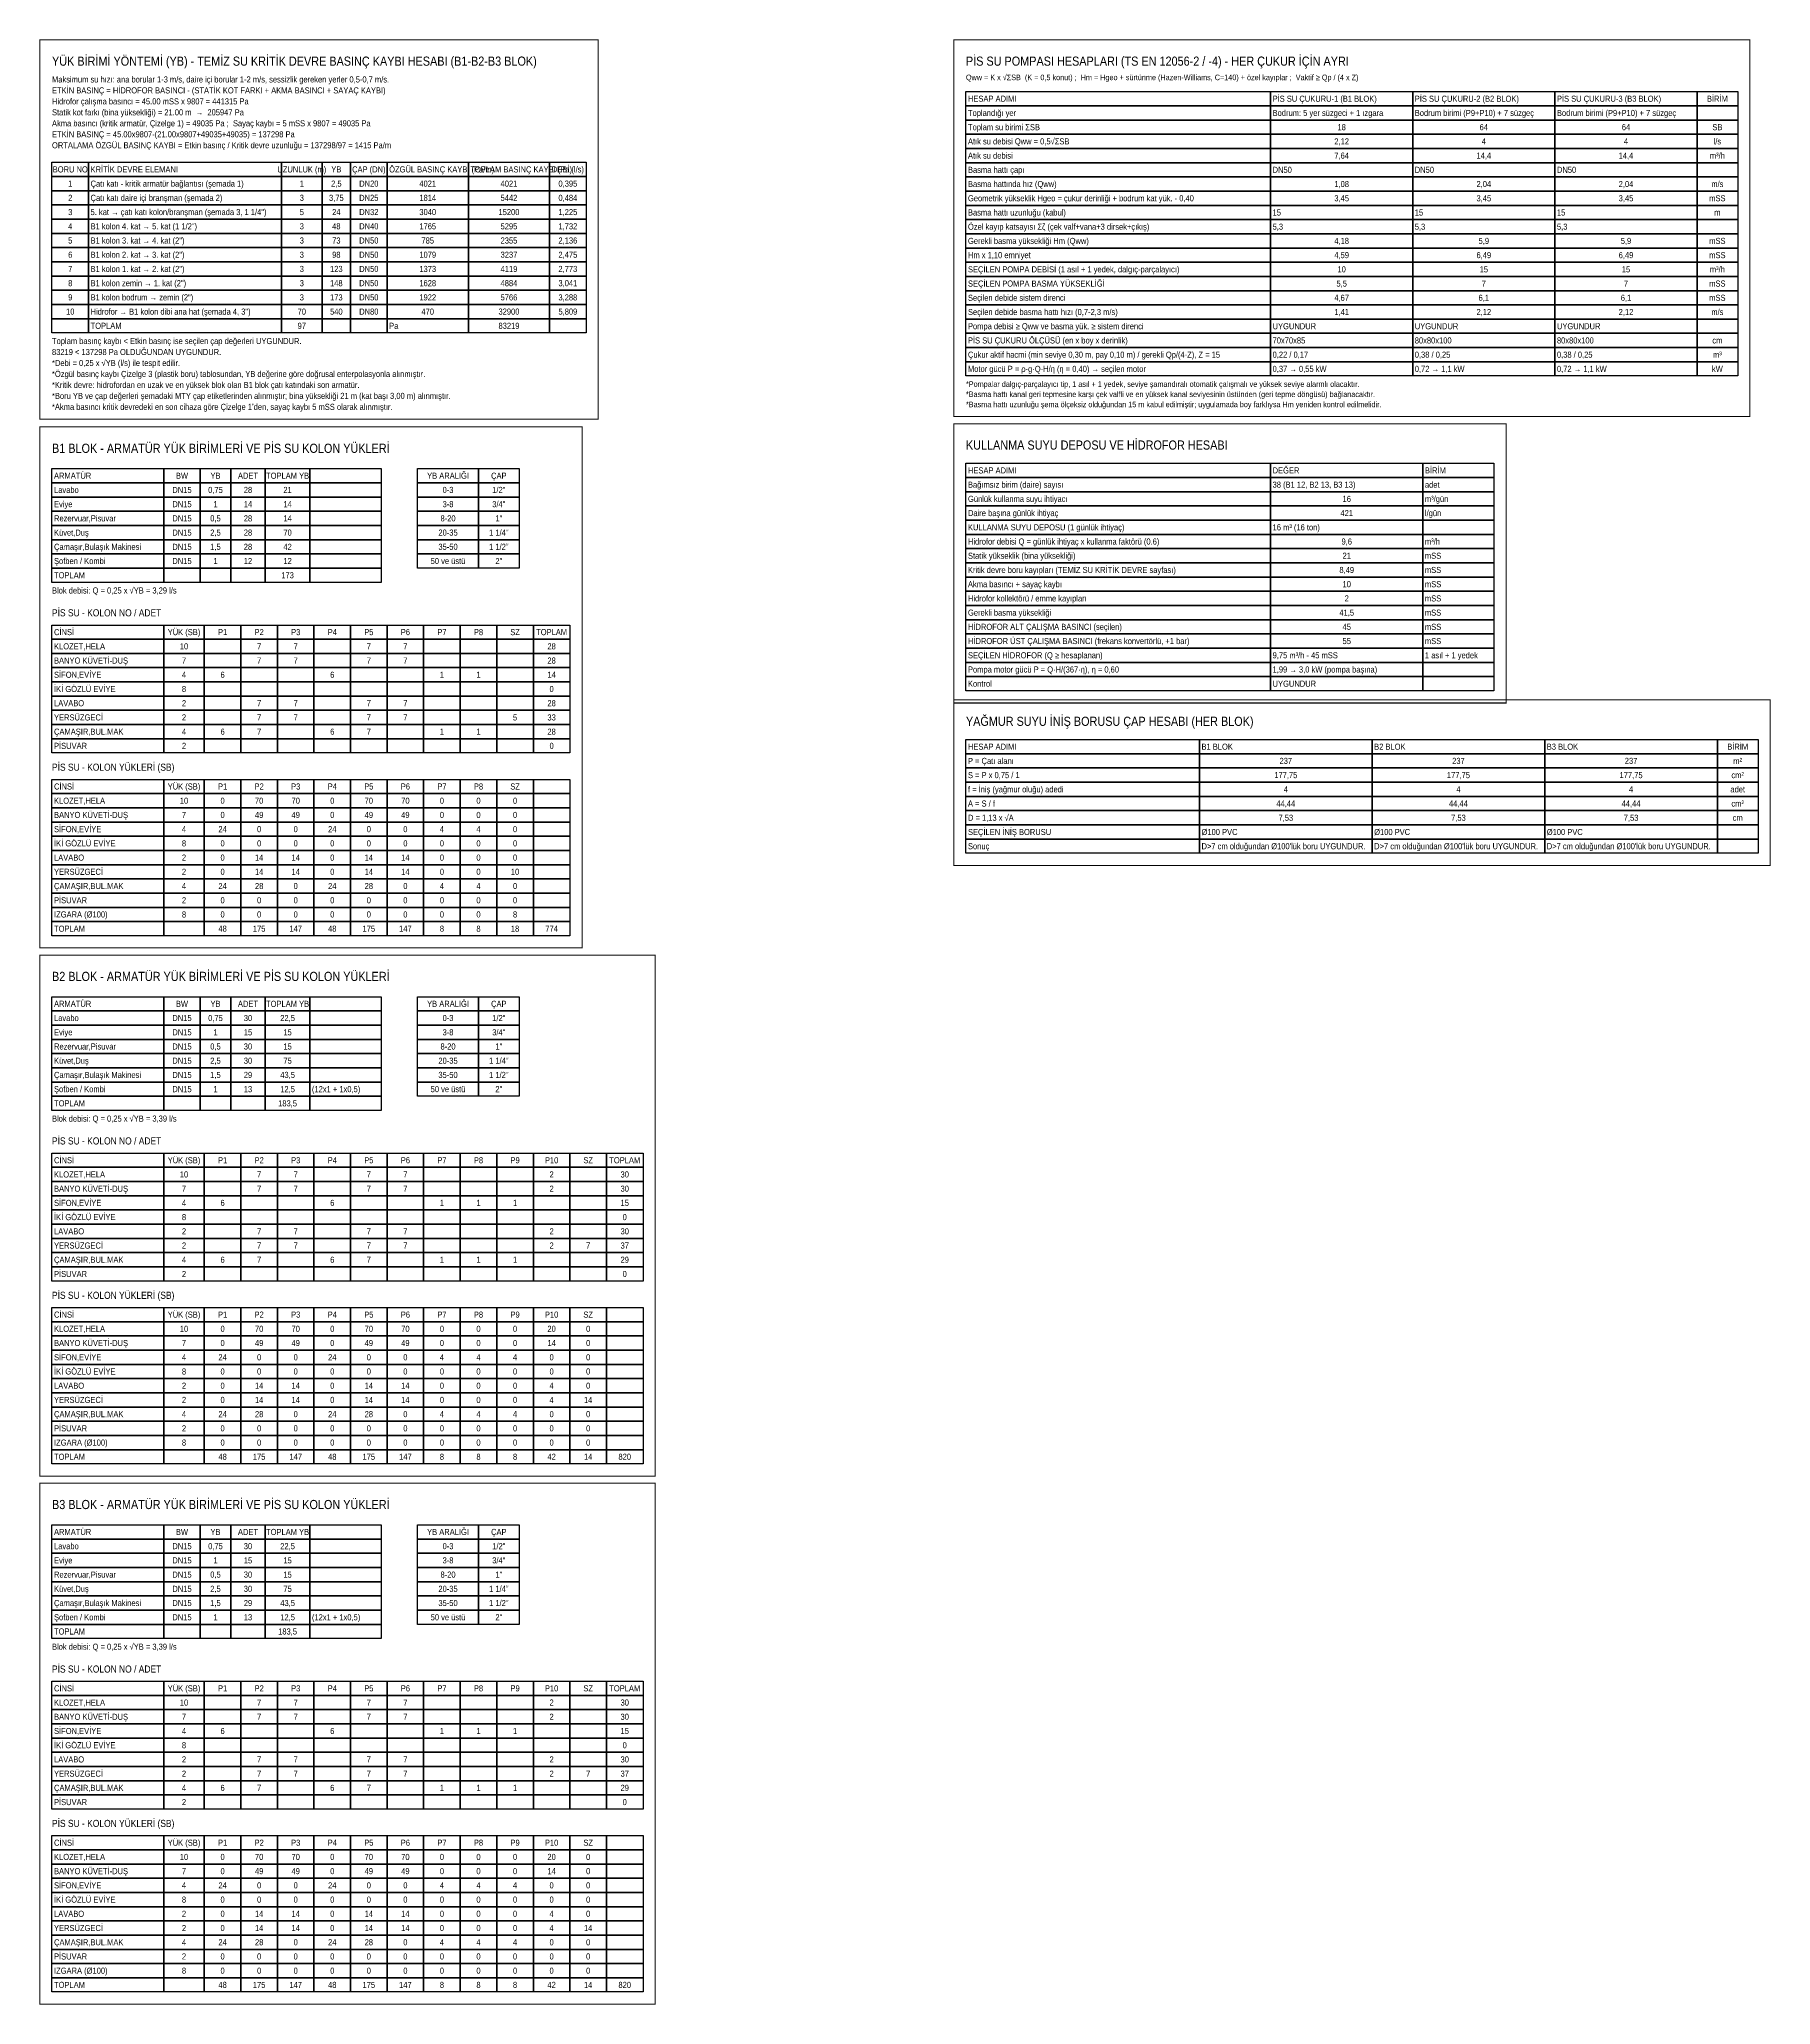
# Model space of a CAD drawing. Header units: centimetres. Extents: x 302242 to 303946, y -488437 to -486502.
import ezdxf
from ezdxf.enums import TextEntityAlignment as Align

# ---------------------------------------------------------------- set-up
doc = ezdxf.new("R2010")
doc.units = ezdxf.units.CM
doc.layers.add('MTY-HESAP', color=1, linetype='Continuous')
doc.layers.add('MTY-HESAP-YAZI', color=7, linetype='Continuous')
doc.styles.add('ROTAS', font='arial.ttf')

msp = doc.modelspace()

# ---------------------------------------------------------------- texts
at = {"layer": 'MTY-HESAP-YAZI', "style": 'ROTAS', "width": 0.85}
for s, height, p in [('YÜK BİRİMİ YÖNTEMİ (YB) - TEMİZ SU KRİTİK DEVRE BASINÇ KAYBI HESABI (B1-B2-B3 BLOK)', 9, (302254, -486523)), ('PİS SU POMPASI HESAPLARI (TS EN 12056-2 / -4) - HER ÇUKUR İÇİN AYRI', 9, (303154, -486523)), ('Maksimum su hızı: ana borular 1-3 m/s, daire içi borular 1-2 m/s, sessizlik gereken yerler 0,5-0,7 m/s.', 6, (302254, -486541)), ('ETKİN BASINÇ = HİDROFOR BASINCI - (STATİK KOT FARKI + AKMA BASINCI + SAYAÇ KAYBI)', 6, (302254, -486551.8)), ('Qww = K x √ΣSB  (K = 0,5 konut) ;  Hm = Hgeo + sürtünme (Hazen-Williams, C=140) + özel kayıplar ;  Vaktif ≥ Qp / (4 x Z)', 5.5, (303154, -486539)), ('Hidrofor çalışma basıncı = 45.00 mSS x 9807 = 441315 Pa', 6, (302254, -486562.6)), ('HESAP ADIMI', 6, (303156, -486560)), ('PİS SU ÇUKURU-1 (B1 BLOK)', 6, (303456, -486560)), ('PİS SU ÇUKURU-2 (B2 BLOK)', 6, (303596, -486560)), ('PİS SU ÇUKURU-3 (B3 BLOK)', 6, (303736, -486560)), ('Akma basıncı (kritik armatür, Çizelge 1) = 49035 Pa ;  Sayaç kaybı = 5 mSS x 9807 = 49035 Pa', 6, (302254, -486584.2)), ('Statik kot farkı (bina yüksekliği) = 21.00 m  →  205947 Pa', 6, (302254, -486573.4)), ('Toplandığı yer', 6, (303156, -486574)), ('Toplam su birimi ΣSB', 6, (303156, -486588)), ('Bodrum: 5 yer süzgeci + 1 ızgara', 6, (303456, -486574)), ('Bodrum birimi (P9+P10) + 7 süzgeç', 6, (303596, -486574)), ('Bodrum birimi (P9+P10) + 7 süzgeç', 6, (303736, -486574)), ('ORTALAMA ÖZGÜL BASINÇ KAYBI = Etkin basınç / Kritik devre uzunluğu = 137298/97 = 1415 Pa/m', 6, (302254, -486605.8)), ('ETKİN BASINÇ = 45.00x9807-(21.00x9807+49035+49035) = 137298 Pa', 6, (302254, -486595)), ('Atık su debisi Qww = 0,5√ΣSB', 6, (303156, -486602)), ('KRİTİK DEVRE ELEMANI', 6, (302292, -486629.6)), ('ÖZGÜL BASINÇ KAYBI (Pa/m)', 6, (302586, -486629.6)), ('Atık su debisi', 6, (303156, -486616)), ('Çatı katı - kritik armatür bağlantısı (şemada 1)', 6, (302292, -486643.6)), ('TOPLAM BASINÇ KAYBI (Pa)', 6, (302666, -486629.6)), ('Basma hattı çapı', 6, (303156, -486630)), ('Basma hattında hız (Qww)', 6, (303156, -486644)), ('DN50', 6, (303456, -486630)), ('DN50', 6, (303596, -486630)), ('DN50', 6, (303736, -486630)), ('Çatı katı daire içi branşman (şemada 2)', 6, (302292, -486657.6)), ('Geometrik yükseklik Hgeo = çukur derinliği + bodrum kat yük. - 0,40', 6, (303156, -486658)), ('5. kat → çatı katı kolon/branşman (şemada 3, 1 1/4")', 6, (302292, -486671.6)), ('B1 kolon 4. kat → 5. kat (1 1/2")', 6, (302292, -486685.6)), ('Özel kayıp katsayısı Σζ (çek valf+vana+3 dirsek+çıkış)', 6, (303156, -486686)), ('Basma hattı uzunluğu (kabul)', 6, (303156, -486672)), ('5,3', 6, (303456, -486686)), ('15', 6, (303456, -486672)), ('5,3', 6, (303596, -486686)), ('15', 6, (303596, -486672)), ('5,3', 6, (303736, -486686)), ('15', 6, (303736, -486672)), ('B1 kolon 3. kat → 4. kat (2")', 6, (302292, -486699.6)), ('Gerekli basma yüksekliği Hm (Qww)', 6, (303156, -486700)), ('B1 kolon 2. kat → 3. kat (2")', 6, (302292, -486713.6)), ('Hm x 1,10 emniyet', 6, (303156, -486714)), ('B1 kolon 1. kat → 2. kat (2")', 6, (302292, -486727.6)), ('B1 kolon zemin → 1. kat (2")', 6, (302292, -486741.6)), ('SEÇİLEN POMPA DEBİSİ (1 asıl + 1 yedek, dalgıç-parçalayıcı)', 6, (303156, -486728)), ('SEÇİLEN POMPA BASMA YÜKSEKLİĞİ', 6, (303156, -486742)), ('B1 kolon bodrum → zemin (2")', 6, (302292, -486755.6)), ('Seçilen debide sistem direnci', 6, (303156, -486756)), ('Hidrofor → B1 kolon dibi ana hat (şemada 4, 3")', 6, (302292, -486769.6)), ('Seçilen debide basma hattı hızı (0,7-2,3 m/s)', 6, (303156, -486770)), ('Toplam basınç kaybı < Etkin basınç ise seçilen çap değerleri UYGUNDUR.', 6, (302254, -486798.6)), ('TOPLAM', 6, (302292, -486783.6)), ('Pa', 6, (302586, -486783.6)), ('Pompa debisi ≥ Qww ve basma yük. ≥ sistem direnci', 6, (303156, -486784)), ('PİS SU ÇUKURU ÖLÇÜSÜ (en x boy x derinlik)', 6, (303156, -486798)), ('70x70x85', 6, (303456, -486798)), ('UYGUNDUR', 6, (303456, -486784)), ('80x80x100', 6, (303596, -486798)), ('UYGUNDUR', 6, (303596, -486784)), ('80x80x100', 6, (303736, -486798)), ('UYGUNDUR', 6, (303736, -486784)), ('*Debi = 0,25 x √YB (l/s) ile tespit edilir.', 6, (302254, -486820.2)), ('83219 < 137298 Pa OLDUĞUNDAN UYGUNDUR.', 6, (302254, -486809.4)), ('Çukur aktif hacmi (min seviye 0,30 m, pay 0,10 m) / gerekli Qp/(4·Z), Z = 15', 6, (303156, -486812)), ('0,22 / 0,17', 6, (303456, -486812)), ('0,38 / 0,25', 6, (303596, -486812)), ('0,38 / 0,25', 6, (303736, -486812)), ('*Özgül basınç kaybı Çizelge 3 (plastik boru) tablosundan, YB değerine göre doğrusal enterpolasyonla alınmıştır.', 6, (302254, -486831)), ('*Pompalar dalgıç-parçalayıcı tip, 1 asıl + 1 yedek, seviye şamandıralı otomatik çalışmalı ve yüksek seviye alarmlı olacaktır.', 5.5, (303154, -486841)), ('Motor gücü P = ρ·g·Q·H/η (η = 0,40) → seçilen motor', 6, (303156, -486826)), ('0,37 → 0,55 kW', 6, (303456, -486826)), ('0,72 → 1,1 kW', 6, (303596, -486826)), ('0,72 → 1,1 kW', 6, (303736, -486826)), ('*Kritik devre: hidrofordan en uzak ve en yüksek blok olan B1 blok çatı katındaki son armatür.', 6, (302254, -486841.8)), ('*Boru YB ve çap değerleri şemadaki MTY çap etiketlerinden alınmıştır; bina yüksekliği 21 m (kat başı 3,00 m) alınmıştır.', 6, (302254, -486852.6)), ('*Basma hattı kanal geri tepmesine karşı çek valfli ve en yüksek kanal seviyesinin üstünden (geri tepme döngüsü) bağlanacaktır.', 5.5, (303154, -486851)), ('*Akma basıncı kritik devredeki en son cihaza göre Çizelge 1’den, sayaç kaybı 5 mSS olarak alınmıştır.', 6, (302254, -486863.4)), ('*Basma hattı uzunluğu şema ölçeksiz olduğundan 15 m kabul edilmiştir; uygulamada boy farklıysa Hm yeniden kontrol edilmelidir.', 5.5, (303154, -486861)), ('KULLANMA SUYU DEPOSU VE HİDROFOR HESABI', 9, (303154, -486901)), ('B1 BLOK - ARMATÜR YÜK BİRİMLERİ VE PİS SU KOLON YÜKLERİ', 9, (302254, -486904.2)), ('ARMATÜR', 6, (302256, -486931.2)), ('HESAP ADIMI', 6, (303156, -486926)), ('DEĞER', 6, (303456, -486926)), ('BİRİM', 6, (303606, -486926)), ('Lavabo', 6, (302256, -486945.2)), ('Günlük kullanma suyu ihtiyacı', 6, (303156, -486954)), ('Bağımsız birim (daire) sayısı', 6, (303156, -486940)), ('38 (B1 12, B2 13, B3 13)', 6, (303456, -486940)), ('adet', 6, (303606, -486940)), ('m³/gün', 6, (303606, -486954)), ('Eviye', 6, (302256, -486959.2)), ('Rezervuar,Pisuvar', 6, (302256, -486973.2)), ('Daire başına günlük ihtiyaç', 6, (303156, -486968)), ('l/gün', 6, (303606, -486968)), ('Küvet,Duş', 6, (302256, -486987.2)), ('KULLANMA SUYU DEPOSU (1 günlük ihtiyaç)', 6, (303156, -486982)), ('Hidrofor debisi Q = günlük ihtiyaç x kullanma faktörü (0.6)', 6, (303156, -486996)), ('16 m³ (16 ton)', 6, (303456, -486982)), ('m³/h', 6, (303606, -486996)), ('Şofben / Kombi', 6, (302256, -487015.2)), ('Çamaşır,Bulaşık Makinesi', 6, (302256, -487001.2)), ('Statik yükseklik (bina yüksekliği)', 6, (303156, -487010)), ('mSS', 6, (303606, -487010)), ('TOPLAM', 6, (302256, -487029.2)), ('Kritik devre boru kayıpları (TEMİZ SU KRİTİK DEVRE sayfası)', 6, (303156, -487024)), ('mSS', 6, (303606, -487024)), ('Blok debisi: Q = 0,25 x √YB = 3,29 l/s', 6, (302254, -487044.2)), ('Akma basıncı + sayaç kaybı', 6, (303156, -487038)), ('Hidrofor kollektörü / emme kayıpları', 6, (303156, -487052)), ('mSS', 6, (303606, -487038)), ('mSS', 6, (303606, -487052)), ('PİS SU - KOLON NO / ADET', 7, (302254, -487066.2)), ('Gerekli basma yüksekliği', 6, (303156, -487066)), ('mSS', 6, (303606, -487066)), ('CİNSİ', 6, (302256, -487085.2)), ('HİDROFOR ALT ÇALIŞMA BASINCI (seçilen)', 6, (303156, -487080)), ('HİDROFOR ÜST ÇALIŞMA BASINCI (frekans konvertörlü, +1 bar)', 6, (303156, -487094)), ('mSS', 6, (303606, -487080)), ('KLOZET,HELA', 6, (302256, -487099.2)), ('BANYO KÜVETİ-DUŞ', 6, (302256, -487113.2)), ('SEÇİLEN HİDROFOR (Q ≥ hesaplanan)', 6, (303156, -487108)), ('9,75 m³/h - 45 mSS', 6, (303456, -487108)), ('mSS', 6, (303606, -487094)), ('1 asıl + 1 yedek', 6, (303606, -487108)), ('SİFON,EVİYE', 6, (302256, -487127.2)), ('Pompa motor gücü P = Q·H/(367·η), η = 0,60', 6, (303156, -487122)), ('1,99 → 3,0 kW (pompa başına)', 6, (303456, -487122)), ('İKİ GÖZLÜ EVİYE', 6, (302256, -487141.2)), ('Kontrol', 6, (303156, -487136)), ('UYGUNDUR', 6, (303456, -487136)), ('YERSÜZGECİ', 6, (302256, -487169.2)), ('LAVABO', 6, (302256, -487155.2)), ('YAĞMUR SUYU İNİŞ BORUSU ÇAP HESABI (HER BLOK)', 9, (303154, -487173)), ('ÇAMAŞIR,BUL.MAK', 6, (302256, -487183.2)), ('PİSUVAR', 6, (302256, -487197.2)), ('HESAP ADIMI', 6, (303156, -487198)), ('B1 BLOK', 6, (303386, -487198)), ('B2 BLOK', 6, (303556, -487198)), ('B3 BLOK', 6, (303726, -487198)), ('PİS SU - KOLON YÜKLERİ (SB)', 7, (302254, -487218.2)), ('S = P x 0,75 / 1', 6, (303156, -487226)), ('P = Çatı alanı', 6, (303156, -487212)), ('CİNSİ', 6, (302256, -487237.2)), ('f = İniş (yağmur oluğu) adedi', 6, (303156, -487240)), ('KLOZET,HELA', 6, (302256, -487251.2)), ('BANYO KÜVETİ-DUŞ', 6, (302256, -487265.2)), ('A = S / f', 6, (303156, -487254)), ('SİFON,EVİYE', 6, (302256, -487279.2)), ('SEÇİLEN İNİŞ BORUSU', 6, (303156, -487282)), ('D = 1,13 x √A', 6, (303156, -487268)), ('Ø100 PVC', 6, (303386, -487282)), ('Ø100 PVC', 6, (303556, -487282)), ('Ø100 PVC', 6, (303726, -487282)), ('İKİ GÖZLÜ EVİYE', 6, (302256, -487293.2)), ('Sonuç', 6, (303156, -487296)), ("D>7 cm olduğundan Ø100'lük boru UYGUNDUR.", 6, (303386, -487296)), ("D>7 cm olduğundan Ø100'lük boru UYGUNDUR.", 6, (303556, -487296)), ("D>7 cm olduğundan Ø100'lük boru UYGUNDUR.", 6, (303726, -487296)), ('YERSÜZGECİ', 6, (302256, -487321.2)), ('LAVABO', 6, (302256, -487307.2)), ('ÇAMAŞIR,BUL.MAK', 6, (302256, -487335.2)), ('PİSUVAR', 6, (302256, -487349.2)), ('IZGARA (Ø100)', 6, (302256, -487363.2)), ('TOPLAM', 6, (302256, -487377.2)), ('B2 BLOK - ARMATÜR YÜK BİRİMLERİ VE PİS SU KOLON YÜKLERİ', 9, (302254, -487424.2)), ('ARMATÜR', 6, (302256, -487451.2)), ('Lavabo', 6, (302256, -487465.2)), ('Eviye', 6, (302256, -487479.2)), ('Rezervuar,Pisuvar', 6, (302256, -487493.2)), ('Küvet,Duş', 6, (302256, -487507.2)), ('Şofben / Kombi', 6, (302256, -487535.2)), ('Çamaşır,Bulaşık Makinesi', 6, (302256, -487521.2)), ('(12x1 + 1x0,5)', 6, (302510, -487535.2)), ('TOPLAM', 6, (302256, -487549.2)), ('Blok debisi: Q = 0,25 x √YB = 3,39 l/s', 6, (302254, -487564.2)), ('PİS SU - KOLON NO / ADET', 7, (302254, -487586.2)), ('CİNSİ', 6, (302256, -487605.2)), ('KLOZET,HELA', 6, (302256, -487619.2)), ('BANYO KÜVETİ-DUŞ', 6, (302256, -487633.2)), ('SİFON,EVİYE', 6, (302256, -487647.2)), ('İKİ GÖZLÜ EVİYE', 6, (302256, -487661.2)), ('YERSÜZGECİ', 6, (302256, -487689.2)), ('LAVABO', 6, (302256, -487675.2)), ('ÇAMAŞIR,BUL.MAK', 6, (302256, -487703.2)), ('PİSUVAR', 6, (302256, -487717.2)), ('PİS SU - KOLON YÜKLERİ (SB)', 7, (302254, -487738.2)), ('CİNSİ', 6, (302256, -487757.2)), ('KLOZET,HELA', 6, (302256, -487771.2)), ('BANYO KÜVETİ-DUŞ', 6, (302256, -487785.2)), ('SİFON,EVİYE', 6, (302256, -487799.2)), ('LAVABO', 6, (302256, -487827.2)), ('İKİ GÖZLÜ EVİYE', 6, (302256, -487813.2)), ('YERSÜZGECİ', 6, (302256, -487841.2)), ('ÇAMAŞIR,BUL.MAK', 6, (302256, -487855.2)), ('PİSUVAR', 6, (302256, -487869.2)), ('IZGARA (Ø100)', 6, (302256, -487883.2)), ('TOPLAM', 6, (302256, -487897.2)), ('B3 BLOK - ARMATÜR YÜK BİRİMLERİ VE PİS SU KOLON YÜKLERİ', 9, (302254, -487944.2)), ('ARMATÜR', 6, (302256, -487971.2)), ('Lavabo', 6, (302256, -487985.2)), ('Eviye', 6, (302256, -487999.2)), ('Rezervuar,Pisuvar', 6, (302256, -488013.2)), ('Çamaşır,Bulaşık Makinesi', 6, (302256, -488041.2)), ('Küvet,Duş', 6, (302256, -488027.2)), ('Şofben / Kombi', 6, (302256, -488055.2)), ('(12x1 + 1x0,5)', 6, (302510, -488055.2)), ('TOPLAM', 6, (302256, -488069.2)), ('Blok debisi: Q = 0,25 x √YB = 3,39 l/s', 6, (302254, -488084.2)), ('PİS SU - KOLON NO / ADET', 7, (302254, -488106.2)), ('CİNSİ', 6, (302256, -488125.2)), ('KLOZET,HELA', 6, (302256, -488139.2)), ('BANYO KÜVETİ-DUŞ', 6, (302256, -488153.2)), ('SİFON,EVİYE', 6, (302256, -488167.2)), ('LAVABO', 6, (302256, -488195.2)), ('İKİ GÖZLÜ EVİYE', 6, (302256, -488181.2)), ('YERSÜZGECİ', 6, (302256, -488209.2)), ('ÇAMAŞIR,BUL.MAK', 6, (302256, -488223.2)), ('PİSUVAR', 6, (302256, -488237.2)), ('PİS SU - KOLON YÜKLERİ (SB)', 7, (302254, -488258.2)), ('CİNSİ', 6, (302256, -488277.2)), ('KLOZET,HELA', 6, (302256, -488291.2)), ('BANYO KÜVETİ-DUŞ', 6, (302256, -488305.2)), ('SİFON,EVİYE', 6, (302256, -488319.2)), ('LAVABO', 6, (302256, -488347.2)), ('İKİ GÖZLÜ EVİYE', 6, (302256, -488333.2)), ('YERSÜZGECİ', 6, (302256, -488361.2)), ('ÇAMAŞIR,BUL.MAK', 6, (302256, -488375.2)), ('PİSUVAR', 6, (302256, -488389.2)), ('IZGARA (Ø100)', 6, (302256, -488403.2)), ('TOPLAM', 6, (302256, -488417.2))]:
    msp.add_text(s, height=height, dxfattribs=at).set_placement(p, align=Align.MIDDLE_LEFT)
for s, p in [('BİRİM', (303894, -486560)), ('18', (303524, -486588)), ('64', (303664, -486588)), ('64', (303804, -486588)), ('SB', (303894, -486588)), ('2,12', (303524, -486602)), ('4', (303664, -486602)), ('4', (303804, -486602)), ('l/s', (303894, -486602)), ('DEBİ (l/s)', (302762, -486629.6)), ('7,64', (303524, -486616)), ('14,4', (303664, -486616)), ('14,4', (303804, -486616)), ('m³/h', (303894, -486616)), ('BORU NO', (302272, -486629.6)), ('1', (302272, -486643.6)), ('UZUNLUK (m)', (302500, -486629.6)), ('1', (302500, -486643.6)), ('YB', (302534, -486629.6)), ('2,5', (302534, -486643.6)), ('ÇAP (DN)', (302566, -486629.6)), ('DN20', (302566, -486643.6)), ('4021', (302624, -486643.6)), ('4021', (302704, -486643.6)), ('0,395', (302762, -486643.6)), ('1,08', (303524, -486644)), ('2,04', (303664, -486644)), ('2,04', (303804, -486644)), ('m/s', (303894, -486644)), ('2', (302272, -486657.6)), ('3', (302500, -486657.6)), ('3,75', (302534, -486657.6)), ('DN25', (302566, -486657.6)), ('1814', (302624, -486657.6)), ('5442', (302704, -486657.6)), ('0,484', (302762, -486657.6)), ('3,45', (303524, -486658)), ('3,45', (303664, -486658)), ('3,45', (303804, -486658)), ('mSS', (303894, -486658)), ('4', (302272, -486685.6)), ('3', (302272, -486671.6)), ('5', (302500, -486671.6)), ('3', (302500, -486685.6)), ('48', (302534, -486685.6)), ('24', (302534, -486671.6)), ('DN32', (302566, -486671.6)), ('DN40', (302566, -486685.6)), ('3040', (302624, -486671.6)), ('1765', (302624, -486685.6)), ('15200', (302704, -486671.6)), ('5295', (302704, -486685.6)), ('1,225', (302762, -486671.6)), ('1,732', (302762, -486685.6)), ('m', (303894, -486672)), ('5', (302272, -486699.6)), ('3', (302500, -486699.6)), ('73', (302534, -486699.6)), ('DN50', (302566, -486699.6)), ('785', (302624, -486699.6)), ('2355', (302704, -486699.6)), ('2,136', (302762, -486699.6)), ('4,18', (303524, -486700)), ('5,9', (303664, -486700)), ('5,9', (303804, -486700)), ('mSS', (303894, -486700)), ('6', (302272, -486713.6)), ('3', (302500, -486713.6)), ('98', (302534, -486713.6)), ('DN50', (302566, -486713.6)), ('1079', (302624, -486713.6)), ('3237', (302704, -486713.6)), ('2,475', (302762, -486713.6)), ('4,59', (303524, -486714)), ('6,49', (303664, -486714)), ('6,49', (303804, -486714)), ('mSS', (303894, -486714)), ('8', (302272, -486741.6)), ('7', (302272, -486727.6)), ('3', (302500, -486727.6)), ('3', (302500, -486741.6)), ('123', (302534, -486727.6)), ('148', (302534, -486741.6)), ('DN50', (302566, -486727.6)), ('DN50', (302566, -486741.6)), ('1373', (302624, -486727.6)), ('1628', (302624, -486741.6)), ('4119', (302704, -486727.6)), ('4884', (302704, -486741.6)), ('2,773', (302762, -486727.6)), ('3,041', (302762, -486741.6)), ('5,5', (303524, -486742)), ('10', (303524, -486728)), ('15', (303664, -486728)), ('7', (303664, -486742)), ('15', (303804, -486728)), ('7', (303804, -486742)), ('mSS', (303894, -486742)), ('m³/h', (303894, -486728)), ('9', (302272, -486755.6)), ('3', (302500, -486755.6)), ('173', (302534, -486755.6)), ('DN50', (302566, -486755.6)), ('1922', (302624, -486755.6)), ('5766', (302704, -486755.6)), ('3,288', (302762, -486755.6)), ('4,67', (303524, -486756)), ('6,1', (303664, -486756)), ('6,1', (303804, -486756)), ('mSS', (303894, -486756)), ('10', (302272, -486769.6)), ('70', (302500, -486769.6)), ('540', (302534, -486769.6)), ('DN80', (302566, -486769.6)), ('470', (302624, -486769.6)), ('32900', (302704, -486769.6)), ('5,809', (302762, -486769.6)), ('1,41', (303524, -486770)), ('2,12', (303664, -486770)), ('2,12', (303804, -486770)), ('m/s', (303894, -486770)), ('97', (302500, -486783.6)), ('83219', (302704, -486783.6)), ('cm', (303894, -486798)), ('m³', (303894, -486812)), ('kW', (303894, -486826)), ('BW', (302382, -486931.2)), ('YB', (302415, -486931.2)), ('ADET', (302447, -486931.2)), ('TOPLAM YB', (302486, -486931.2)), ('YB ARALIĞI', (302644, -486931.2)), ('ÇAP', (302694, -486931.2)), ('DN15', (302382, -486945.2)), ('0,75', (302415, -486945.2)), ('28', (302447, -486945.2)), ('21', (302486, -486945.2)), ('0-3', (302644, -486945.2)), ('1/2"', (302694, -486945.2)), ('16', (303529, -486954)), ('DN15', (302382, -486959.2)), ('DN15', (302382, -486973.2)), ('0,5', (302415, -486973.2)), ('1', (302415, -486959.2)), ('28', (302447, -486973.2)), ('14', (302447, -486959.2)), ('14', (302486, -486959.2)), ('14', (302486, -486973.2)), ('8-20', (302644, -486973.2)), ('3-8', (302644, -486959.2)), ('3/4"', (302694, -486959.2)), ('1"', (302694, -486973.2)), ('421', (303529, -486968)), ('DN15', (302382, -486987.2)), ('2,5', (302415, -486987.2)), ('28', (302447, -486987.2)), ('70', (302486, -486987.2)), ('20-35', (302644, -486987.2)), ('1 1/4"', (302694, -486987.2)), ('9,6', (303529, -486996)), ('DN15', (302382, -487001.2)), ('DN15', (302382, -487015.2)), ('1,5', (302415, -487001.2)), ('1', (302415, -487015.2)), ('28', (302447, -487001.2)), ('12', (302447, -487015.2)), ('42', (302486, -487001.2)), ('12', (302486, -487015.2)), ('50 ve üstü', (302644, -487015.2)), ('35-50', (302644, -487001.2)), ('1 1/2"', (302694, -487001.2)), ('2"', (302694, -487015.2)), ('21', (303529, -487010)), ('173', (302486, -487029.2)), ('8,49', (303529, -487024)), ('10', (303529, -487038)), ('2', (303529, -487052)), ('41,5', (303529, -487066)), ('YÜK (SB)', (302384, -487085.2)), ('P1', (302422, -487085.2)), ('P2', (302458, -487085.2)), ('P3', (302494, -487085.2)), ('P4', (302530, -487085.2)), ('P5', (302566, -487085.2)), ('P6', (302602, -487085.2)), ('P7', (302638, -487085.2)), ('P8', (302674, -487085.2)), ('SZ', (302710, -487085.2)), ('TOPLAM', (302746, -487085.2)), ('45', (303529, -487080)), ('10', (302384, -487099.2)), ('7', (302458, -487099.2)), ('7', (302494, -487099.2)), ('7', (302566, -487099.2)), ('7', (302602, -487099.2)), ('28', (302746, -487099.2)), ('55', (303529, -487094)), ('4', (302384, -487127.2)), ('7', (302384, -487113.2)), ('6', (302422, -487127.2)), ('7', (302458, -487113.2)), ('7', (302494, -487113.2)), ('6', (302530, -487127.2)), ('7', (302566, -487113.2)), ('7', (302602, -487113.2)), ('1', (302638, -487127.2)), ('1', (302674, -487127.2)), ('28', (302746, -487113.2)), ('14', (302746, -487127.2)), ('8', (302384, -487141.2)), ('0', (302746, -487141.2)), ('2', (302384, -487155.2)), ('2', (302384, -487169.2)), ('7', (302458, -487155.2)), ('7', (302458, -487169.2)), ('7', (302494, -487155.2)), ('7', (302494, -487169.2)), ('7', (302566, -487155.2)), ('7', (302566, -487169.2)), ('7', (302602, -487155.2)), ('7', (302602, -487169.2)), ('5', (302710, -487169.2)), ('33', (302746, -487169.2)), ('28', (302746, -487155.2)), ('4', (302384, -487183.2)), ('6', (302422, -487183.2)), ('7', (302458, -487183.2)), ('6', (302530, -487183.2)), ('7', (302566, -487183.2)), ('1', (302638, -487183.2)), ('1', (302674, -487183.2)), ('28', (302746, -487183.2)), ('2', (302384, -487197.2)), ('0', (302746, -487197.2)), ('BİRİM', (303914, -487198)), ('177,75', (303469, -487226)), ('237', (303469, -487212)), ('177,75', (303639, -487226)), ('237', (303639, -487212)), ('177,75', (303809, -487226)), ('237', (303809, -487212)), ('cm²', (303914, -487226)), ('m²', (303914, -487212)), ('YÜK (SB)', (302384, -487237.2)), ('P1', (302422, -487237.2)), ('P2', (302458, -487237.2)), ('P3', (302494, -487237.2)), ('P4', (302530, -487237.2)), ('P5', (302566, -487237.2)), ('P6', (302602, -487237.2)), ('P7', (302638, -487237.2)), ('P8', (302674, -487237.2)), ('SZ', (302710, -487237.2)), ('4', (303469, -487240)), ('4', (303639, -487240)), ('4', (303809, -487240)), ('adet', (303914, -487240)), ('10', (302384, -487251.2)), ('7', (302384, -487265.2)), ('0', (302422, -487251.2)), ('0', (302422, -487265.2)), ('49', (302458, -487265.2)), ('70', (302458, -487251.2)), ('49', (302494, -487265.2)), ('70', (302494, -487251.2)), ('0', (302530, -487251.2)), ('0', (302530, -487265.2)), ('49', (302566, -487265.2)), ('70', (302566, -487251.2)), ('49', (302602, -487265.2)), ('70', (302602, -487251.2)), ('0', (302638, -487251.2)), ('0', (302638, -487265.2)), ('0', (302674, -487251.2)), ('0', (302674, -487265.2)), ('0', (302710, -487251.2)), ('0', (302710, -487265.2)), ('44,44', (303469, -487254)), ('44,44', (303639, -487254)), ('44,44', (303809, -487254)), ('cm²', (303914, -487254)), ('4', (302384, -487279.2)), ('24', (302422, -487279.2)), ('0', (302458, -487279.2)), ('0', (302494, -487279.2)), ('24', (302530, -487279.2)), ('0', (302566, -487279.2)), ('0', (302602, -487279.2)), ('4', (302638, -487279.2)), ('4', (302674, -487279.2)), ('0', (302710, -487279.2)), ('7,53', (303469, -487268)), ('7,53', (303639, -487268)), ('7,53', (303809, -487268)), ('cm', (303914, -487268)), ('8', (302384, -487293.2)), ('0', (302422, -487293.2)), ('0', (302458, -487293.2)), ('0', (302494, -487293.2)), ('0', (302530, -487293.2)), ('0', (302566, -487293.2)), ('0', (302602, -487293.2)), ('0', (302638, -487293.2)), ('0', (302674, -487293.2)), ('0', (302710, -487293.2)), ('2', (302384, -487307.2)), ('2', (302384, -487321.2)), ('0', (302422, -487307.2)), ('0', (302422, -487321.2)), ('14', (302458, -487307.2)), ('14', (302458, -487321.2)), ('14', (302494, -487307.2)), ('14', (302494, -487321.2)), ('0', (302530, -487307.2)), ('0', (302530, -487321.2)), ('14', (302566, -487307.2)), ('14', (302566, -487321.2)), ('14', (302602, -487307.2)), ('14', (302602, -487321.2)), ('0', (302638, -487307.2)), ('0', (302638, -487321.2)), ('0', (302674, -487307.2)), ('0', (302674, -487321.2)), ('10', (302710, -487321.2)), ('0', (302710, -487307.2)), ('4', (302384, -487335.2)), ('24', (302422, -487335.2)), ('28', (302458, -487335.2)), ('0', (302494, -487335.2)), ('24', (302530, -487335.2)), ('28', (302566, -487335.2)), ('0', (302602, -487335.2)), ('4', (302638, -487335.2)), ('4', (302674, -487335.2)), ('0', (302710, -487335.2)), ('8', (302384, -487363.2)), ('2', (302384, -487349.2)), ('0', (302422, -487349.2)), ('0', (302422, -487363.2)), ('0', (302458, -487349.2)), ('0', (302458, -487363.2)), ('0', (302494, -487349.2)), ('0', (302494, -487363.2)), ('0', (302530, -487349.2)), ('0', (302530, -487363.2)), ('0', (302566, -487349.2)), ('0', (302566, -487363.2)), ('0', (302602, -487349.2)), ('0', (302602, -487363.2)), ('0', (302638, -487349.2)), ('0', (302638, -487363.2)), ('0', (302674, -487349.2)), ('0', (302674, -487363.2)), ('0', (302710, -487349.2)), ('8', (302710, -487363.2)), ('48', (302422, -487377.2)), ('175', (302458, -487377.2)), ('147', (302494, -487377.2)), ('48', (302530, -487377.2)), ('175', (302566, -487377.2)), ('147', (302602, -487377.2)), ('8', (302638, -487377.2)), ('8', (302674, -487377.2)), ('18', (302710, -487377.2)), ('774', (302746, -487377.2)), ('BW', (302382, -487451.2)), ('YB', (302415, -487451.2)), ('ADET', (302447, -487451.2)), ('TOPLAM YB', (302486, -487451.2)), ('YB ARALIĞI', (302644, -487451.2)), ('ÇAP', (302694, -487451.2)), ('DN15', (302382, -487465.2)), ('DN15', (302382, -487479.2)), ('0,75', (302415, -487465.2)), ('1', (302415, -487479.2)), ('30', (302447, -487465.2)), ('15', (302447, -487479.2)), ('22,5', (302486, -487465.2)), ('15', (302486, -487479.2)), ('0-3', (302644, -487465.2)), ('3-8', (302644, -487479.2)), ('3/4"', (302694, -487479.2)), ('1/2"', (302694, -487465.2)), ('DN15', (302382, -487493.2)), ('0,5', (302415, -487493.2)), ('30', (302447, -487493.2)), ('15', (302486, -487493.2)), ('8-20', (302644, -487493.2)), ('1"', (302694, -487493.2)), ('DN15', (302382, -487507.2)), ('2,5', (302415, -487507.2)), ('30', (302447, -487507.2)), ('75', (302486, -487507.2)), ('20-35', (302644, -487507.2)), ('1 1/4"', (302694, -487507.2)), ('DN15', (302382, -487521.2)), ('DN15', (302382, -487535.2)), ('1,5', (302415, -487521.2)), ('1', (302415, -487535.2)), ('29', (302447, -487521.2)), ('13', (302447, -487535.2)), ('43,5', (302486, -487521.2)), ('12,5', (302486, -487535.2)), ('50 ve üstü', (302644, -487535.2)), ('35-50', (302644, -487521.2)), ('1 1/2"', (302694, -487521.2)), ('2"', (302694, -487535.2)), ('183,5', (302486, -487549.2)), ('YÜK (SB)', (302384, -487605.2)), ('P1', (302422, -487605.2)), ('P2', (302458, -487605.2)), ('P3', (302494, -487605.2)), ('P4', (302530, -487605.2)), ('P5', (302566, -487605.2)), ('P6', (302602, -487605.2)), ('P7', (302638, -487605.2)), ('P8', (302674, -487605.2)), ('P9', (302710, -487605.2)), ('P10', (302746, -487605.2)), ('SZ', (302782, -487605.2)), ('TOPLAM', (302818, -487605.2)), ('10', (302384, -487619.2)), ('7', (302384, -487633.2)), ('7', (302458, -487619.2)), ('7', (302458, -487633.2)), ('7', (302494, -487619.2)), ('7', (302494, -487633.2)), ('7', (302566, -487619.2)), ('7', (302566, -487633.2)), ('7', (302602, -487619.2)), ('7', (302602, -487633.2)), ('2', (302746, -487619.2)), ('2', (302746, -487633.2)), ('30', (302818, -487619.2)), ('30', (302818, -487633.2)), ('4', (302384, -487647.2)), ('6', (302422, -487647.2)), ('6', (302530, -487647.2)), ('1', (302638, -487647.2)), ('1', (302674, -487647.2)), ('1', (302710, -487647.2)), ('15', (302818, -487647.2)), ('8', (302384, -487661.2)), ('0', (302818, -487661.2)), ('2', (302384, -487675.2)), ('2', (302384, -487689.2)), ('7', (302458, -487675.2)), ('7', (302458, -487689.2)), ('7', (302494, -487675.2)), ('7', (302494, -487689.2)), ('7', (302566, -487675.2)), ('7', (302566, -487689.2)), ('7', (302602, -487675.2)), ('7', (302602, -487689.2)), ('2', (302746, -487675.2)), ('2', (302746, -487689.2)), ('7', (302782, -487689.2)), ('30', (302818, -487675.2)), ('37', (302818, -487689.2)), ('4', (302384, -487703.2)), ('6', (302422, -487703.2)), ('7', (302458, -487703.2)), ('6', (302530, -487703.2)), ('7', (302566, -487703.2)), ('1', (302638, -487703.2)), ('1', (302674, -487703.2)), ('1', (302710, -487703.2)), ('29', (302818, -487703.2)), ('2', (302384, -487717.2)), ('0', (302818, -487717.2)), ('YÜK (SB)', (302384, -487757.2)), ('P1', (302422, -487757.2)), ('P2', (302458, -487757.2)), ('P3', (302494, -487757.2)), ('P4', (302530, -487757.2)), ('P5', (302566, -487757.2)), ('P6', (302602, -487757.2)), ('P7', (302638, -487757.2)), ('P8', (302674, -487757.2)), ('P9', (302710, -487757.2)), ('P10', (302746, -487757.2)), ('SZ', (302782, -487757.2)), ('10', (302384, -487771.2)), ('7', (302384, -487785.2)), ('0', (302422, -487771.2)), ('0', (302422, -487785.2)), ('49', (302458, -487785.2)), ('70', (302458, -487771.2)), ('49', (302494, -487785.2)), ('70', (302494, -487771.2)), ('0', (302530, -487771.2)), ('0', (302530, -487785.2)), ('49', (302566, -487785.2)), ('70', (302566, -487771.2)), ('49', (302602, -487785.2)), ('70', (302602, -487771.2)), ('0', (302638, -487771.2)), ('0', (302638, -487785.2)), ('0', (302674, -487771.2)), ('0', (302674, -487785.2)), ('0', (302710, -487771.2)), ('0', (302710, -487785.2)), ('20', (302746, -487771.2)), ('14', (302746, -487785.2)), ('0', (302782, -487771.2)), ('0', (302782, -487785.2)), ('4', (302384, -487799.2)), ('24', (302422, -487799.2)), ('0', (302458, -487799.2)), ('0', (302494, -487799.2)), ('24', (302530, -487799.2)), ('0', (302566, -487799.2)), ('0', (302602, -487799.2)), ('4', (302638, -487799.2)), ('4', (302674, -487799.2)), ('4', (302710, -487799.2)), ('0', (302746, -487799.2)), ('0', (302782, -487799.2)), ('8', (302384, -487813.2)), ('2', (302384, -487827.2)), ('0', (302422, -487813.2)), ('0', (302422, -487827.2)), ('14', (302458, -487827.2)), ('0', (302458, -487813.2)), ('14', (302494, -487827.2)), ('0', (302494, -487813.2)), ('0', (302530, -487813.2)), ('0', (302530, -487827.2)), ('14', (302566, -487827.2)), ('0', (302566, -487813.2)), ('14', (302602, -487827.2)), ('0', (302602, -487813.2)), ('0', (302638, -487813.2)), ('0', (302638, -487827.2)), ('0', (302674, -487813.2)), ('0', (302674, -487827.2)), ('0', (302710, -487813.2)), ('0', (302710, -487827.2)), ('4', (302746, -487827.2)), ('0', (302746, -487813.2)), ('0', (302782, -487813.2)), ('0', (302782, -487827.2)), ('2', (302384, -487841.2)), ('0', (302422, -487841.2)), ('14', (302458, -487841.2)), ('14', (302494, -487841.2)), ('0', (302530, -487841.2)), ('14', (302566, -487841.2)), ('14', (302602, -487841.2)), ('0', (302638, -487841.2)), ('0', (302674, -487841.2)), ('0', (302710, -487841.2)), ('4', (302746, -487841.2)), ('14', (302782, -487841.2)), ('4', (302384, -487855.2)), ('24', (302422, -487855.2)), ('28', (302458, -487855.2)), ('0', (302494, -487855.2)), ('24', (302530, -487855.2)), ('28', (302566, -487855.2)), ('0', (302602, -487855.2)), ('4', (302638, -487855.2)), ('4', (302674, -487855.2)), ('4', (302710, -487855.2)), ('0', (302746, -487855.2)), ('0', (302782, -487855.2)), ('8', (302384, -487883.2)), ('2', (302384, -487869.2)), ('0', (302422, -487869.2)), ('0', (302422, -487883.2)), ('0', (302458, -487869.2)), ('0', (302458, -487883.2)), ('0', (302494, -487869.2)), ('0', (302494, -487883.2)), ('0', (302530, -487869.2)), ('0', (302530, -487883.2)), ('0', (302566, -487869.2)), ('0', (302566, -487883.2)), ('0', (302602, -487869.2)), ('0', (302602, -487883.2)), ('0', (302638, -487869.2)), ('0', (302638, -487883.2)), ('0', (302674, -487869.2)), ('0', (302674, -487883.2)), ('0', (302710, -487869.2)), ('0', (302710, -487883.2)), ('0', (302746, -487869.2)), ('0', (302746, -487883.2)), ('0', (302782, -487869.2)), ('0', (302782, -487883.2)), ('48', (302422, -487897.2)), ('175', (302458, -487897.2)), ('147', (302494, -487897.2)), ('48', (302530, -487897.2)), ('175', (302566, -487897.2)), ('147', (302602, -487897.2)), ('8', (302638, -487897.2)), ('8', (302674, -487897.2)), ('8', (302710, -487897.2)), ('42', (302746, -487897.2)), ('14', (302782, -487897.2)), ('820', (302818, -487897.2)), ('BW', (302382, -487971.2)), ('YB', (302415, -487971.2)), ('ADET', (302447, -487971.2)), ('TOPLAM YB', (302486, -487971.2)), ('YB ARALIĞI', (302644, -487971.2)), ('ÇAP', (302694, -487971.2)), ('DN15', (302382, -487985.2)), ('DN15', (302382, -487999.2)), ('0,75', (302415, -487985.2)), ('1', (302415, -487999.2)), ('30', (302447, -487985.2)), ('15', (302447, -487999.2)), ('22,5', (302486, -487985.2)), ('15', (302486, -487999.2)), ('0-3', (302644, -487985.2)), ('3-8', (302644, -487999.2)), ('3/4"', (302694, -487999.2)), ('1/2"', (302694, -487985.2)), ('DN15', (302382, -488013.2)), ('0,5', (302415, -488013.2)), ('30', (302447, -488013.2)), ('15', (302486, -488013.2)), ('8-20', (302644, -488013.2)), ('1"', (302694, -488013.2)), ('DN15', (302382, -488027.2)), ('2,5', (302415, -488027.2)), ('30', (302447, -488027.2)), ('75', (302486, -488027.2)), ('20-35', (302644, -488027.2)), ('1 1/4"', (302694, -488027.2)), ('1 1/2"', (302694, -488041.2)), ('DN15', (302382, -488041.2)), ('DN15', (302382, -488055.2)), ('1,5', (302415, -488041.2)), ('1', (302415, -488055.2)), ('29', (302447, -488041.2)), ('13', (302447, -488055.2)), ('43,5', (302486, -488041.2)), ('12,5', (302486, -488055.2)), ('50 ve üstü', (302644, -488055.2)), ('35-50', (302644, -488041.2)), ('2"', (302694, -488055.2)), ('183,5', (302486, -488069.2)), ('YÜK (SB)', (302384, -488125.2)), ('P1', (302422, -488125.2)), ('P2', (302458, -488125.2)), ('P3', (302494, -488125.2)), ('P4', (302530, -488125.2)), ('P5', (302566, -488125.2)), ('P6', (302602, -488125.2)), ('P7', (302638, -488125.2)), ('P8', (302674, -488125.2)), ('P9', (302710, -488125.2)), ('P10', (302746, -488125.2)), ('SZ', (302782, -488125.2)), ('TOPLAM', (302818, -488125.2)), ('10', (302384, -488139.2)), ('7', (302384, -488153.2)), ('7', (302458, -488139.2)), ('7', (302458, -488153.2)), ('7', (302494, -488139.2)), ('7', (302494, -488153.2)), ('7', (302566, -488139.2)), ('7', (302566, -488153.2)), ('7', (302602, -488139.2)), ('7', (302602, -488153.2)), ('2', (302746, -488139.2)), ('2', (302746, -488153.2)), ('30', (302818, -488139.2)), ('30', (302818, -488153.2)), ('4', (302384, -488167.2)), ('6', (302422, -488167.2)), ('6', (302530, -488167.2)), ('1', (302638, -488167.2)), ('1', (302674, -488167.2)), ('1', (302710, -488167.2)), ('15', (302818, -488167.2)), ('8', (302384, -488181.2)), ('2', (302384, -488195.2)), ('7', (302458, -488195.2)), ('7', (302494, -488195.2)), ('7', (302566, -488195.2)), ('7', (302602, -488195.2)), ('2', (302746, -488195.2)), ('30', (302818, -488195.2)), ('0', (302818, -488181.2)), ('2', (302384, -488209.2)), ('7', (302458, -488209.2)), ('7', (302494, -488209.2)), ('7', (302566, -488209.2)), ('7', (302602, -488209.2)), ('2', (302746, -488209.2)), ('7', (302782, -488209.2)), ('37', (302818, -488209.2)), ('4', (302384, -488223.2)), ('6', (302422, -488223.2)), ('7', (302458, -488223.2)), ('6', (302530, -488223.2)), ('7', (302566, -488223.2)), ('1', (302638, -488223.2)), ('1', (302674, -488223.2)), ('1', (302710, -488223.2)), ('29', (302818, -488223.2)), ('2', (302384, -488237.2)), ('0', (302818, -488237.2)), ('YÜK (SB)', (302384, -488277.2)), ('10', (302384, -488291.2)), ('P1', (302422, -488277.2)), ('0', (302422, -488291.2)), ('P2', (302458, -488277.2)), ('70', (302458, -488291.2)), ('P3', (302494, -488277.2)), ('70', (302494, -488291.2)), ('P4', (302530, -488277.2)), ('0', (302530, -488291.2)), ('P5', (302566, -488277.2)), ('70', (302566, -488291.2)), ('P6', (302602, -488277.2)), ('70', (302602, -488291.2)), ('P7', (302638, -488277.2)), ('0', (302638, -488291.2)), ('P8', (302674, -488277.2)), ('0', (302674, -488291.2)), ('P9', (302710, -488277.2)), ('0', (302710, -488291.2)), ('P10', (302746, -488277.2)), ('20', (302746, -488291.2)), ('SZ', (302782, -488277.2)), ('0', (302782, -488291.2)), ('7', (302384, -488305.2)), ('0', (302422, -488305.2)), ('49', (302458, -488305.2)), ('49', (302494, -488305.2)), ('0', (302530, -488305.2)), ('49', (302566, -488305.2)), ('49', (302602, -488305.2)), ('0', (302638, -488305.2)), ('0', (302674, -488305.2)), ('0', (302710, -488305.2)), ('14', (302746, -488305.2)), ('0', (302782, -488305.2)), ('4', (302384, -488319.2)), ('24', (302422, -488319.2)), ('0', (302458, -488319.2)), ('0', (302494, -488319.2)), ('24', (302530, -488319.2)), ('0', (302566, -488319.2)), ('0', (302602, -488319.2)), ('4', (302638, -488319.2)), ('4', (302674, -488319.2)), ('4', (302710, -488319.2)), ('0', (302746, -488319.2)), ('0', (302782, -488319.2)), ('8', (302384, -488333.2)), ('2', (302384, -488347.2)), ('0', (302422, -488333.2)), ('0', (302422, -488347.2)), ('14', (302458, -488347.2)), ('0', (302458, -488333.2)), ('14', (302494, -488347.2)), ('0', (302494, -488333.2)), ('0', (302530, -488333.2)), ('0', (302530, -488347.2)), ('14', (302566, -488347.2)), ('0', (302566, -488333.2)), ('14', (302602, -488347.2)), ('0', (302602, -488333.2)), ('0', (302638, -488333.2)), ('0', (302638, -488347.2)), ('0', (302674, -488333.2)), ('0', (302674, -488347.2)), ('0', (302710, -488333.2)), ('0', (302710, -488347.2)), ('4', (302746, -488347.2)), ('0', (302746, -488333.2)), ('0', (302782, -488333.2)), ('0', (302782, -488347.2)), ('2', (302384, -488361.2)), ('0', (302422, -488361.2)), ('14', (302458, -488361.2)), ('14', (302494, -488361.2)), ('0', (302530, -488361.2)), ('14', (302566, -488361.2)), ('14', (302602, -488361.2)), ('0', (302638, -488361.2)), ('0', (302674, -488361.2)), ('0', (302710, -488361.2)), ('4', (302746, -488361.2)), ('14', (302782, -488361.2)), ('4', (302384, -488375.2)), ('2', (302384, -488389.2)), ('24', (302422, -488375.2)), ('0', (302422, -488389.2)), ('28', (302458, -488375.2)), ('0', (302458, -488389.2)), ('0', (302494, -488375.2)), ('0', (302494, -488389.2)), ('24', (302530, -488375.2)), ('0', (302530, -488389.2)), ('28', (302566, -488375.2)), ('0', (302566, -488389.2)), ('0', (302602, -488375.2)), ('0', (302602, -488389.2)), ('4', (302638, -488375.2)), ('0', (302638, -488389.2)), ('4', (302674, -488375.2)), ('0', (302674, -488389.2)), ('4', (302710, -488375.2)), ('0', (302710, -488389.2)), ('0', (302746, -488375.2)), ('0', (302746, -488389.2)), ('0', (302782, -488375.2)), ('0', (302782, -488389.2)), ('8', (302384, -488403.2)), ('0', (302422, -488403.2)), ('0', (302458, -488403.2)), ('0', (302494, -488403.2)), ('0', (302530, -488403.2)), ('0', (302566, -488403.2)), ('0', (302602, -488403.2)), ('0', (302638, -488403.2)), ('0', (302674, -488403.2)), ('0', (302710, -488403.2)), ('0', (302746, -488403.2)), ('0', (302782, -488403.2)), ('48', (302422, -488417.2)), ('175', (302458, -488417.2)), ('147', (302494, -488417.2)), ('48', (302530, -488417.2)), ('175', (302566, -488417.2)), ('147', (302602, -488417.2)), ('8', (302638, -488417.2)), ('8', (302674, -488417.2)), ('8', (302710, -488417.2)), ('42', (302746, -488417.2)), ('14', (302782, -488417.2)), ('820', (302818, -488417.2))]:
    msp.add_text(s, height=6, dxfattribs=at).set_placement(p, align=Align.MIDDLE_CENTER)

# ---------------------------------------------------------------- linework, layer by layer
at = {"layer": 'MTY-HESAP', "const_width": 1}
for points in [[(302242, -486875.4), (302792, -486875.4), (302792, -486502), (302242, -486502)], [(303142, -486873), (303926, -486873), (303926, -486502), (303142, -486502)], [(302242, -487396.2), (302776, -487396.2), (302776, -486883.2), (302242, -486883.2)], [(303142, -487155), (303686, -487155), (303686, -486880), (303142, -486880)], [(303142, -487315), (303946, -487315), (303946, -487152), (303142, -487152)], [(302242, -487916.2), (302848, -487916.2), (302848, -487403.2), (302242, -487403.2)], [(302242, -488436.2), (302848, -488436.2), (302848, -487923.2), (302242, -487923.2)]]:
    msp.add_lwpolyline(points, close=True, dxfattribs=at)
at = {"layer": 'MTY-HESAP'}
for points in [[(303154, -486553), (303454, -486553), (303454, -486567), (303154, -486567)], [(303154, -486567), (303454, -486567), (303454, -486581), (303154, -486581)], [(303454, -486553), (303594, -486553), (303594, -486567), (303454, -486567)], [(303454, -486567), (303594, -486567), (303594, -486581), (303454, -486581)], [(303594, -486553), (303734, -486553), (303734, -486567), (303594, -486567)], [(303594, -486567), (303734, -486567), (303734, -486581), (303594, -486581)], [(303734, -486553), (303874, -486553), (303874, -486567), (303734, -486567)], [(303734, -486567), (303874, -486567), (303874, -486581), (303734, -486581)], [(303874, -486553), (303914, -486553), (303914, -486567), (303874, -486567)], [(303874, -486567), (303914, -486567), (303914, -486581), (303874, -486581)], [(303154, -486581), (303454, -486581), (303454, -486595), (303154, -486595)], [(303454, -486581), (303594, -486581), (303594, -486595), (303454, -486595)], [(303594, -486581), (303734, -486581), (303734, -486595), (303594, -486595)], [(303734, -486581), (303874, -486581), (303874, -486595), (303734, -486595)], [(303874, -486581), (303914, -486581), (303914, -486595), (303874, -486595)], [(303154, -486595), (303454, -486595), (303454, -486609), (303154, -486609)], [(303454, -486595), (303594, -486595), (303594, -486609), (303454, -486609)], [(303594, -486595), (303734, -486595), (303734, -486609), (303594, -486609)], [(303734, -486595), (303874, -486595), (303874, -486609), (303734, -486609)], [(303874, -486595), (303914, -486595), (303914, -486609), (303874, -486609)], [(302254, -486622.6), (302290, -486622.6), (302290, -486636.6), (302254, -486636.6)], [(302290, -486622.6), (302480, -486622.6), (302480, -486636.6), (302290, -486636.6)], [(302480, -486622.6), (302520, -486622.6), (302520, -486636.6), (302480, -486636.6)], [(302520, -486622.6), (302548, -486622.6), (302548, -486636.6), (302520, -486636.6)], [(302548, -486622.6), (302584, -486622.6), (302584, -486636.6), (302548, -486636.6)], [(302584, -486622.6), (302664, -486622.6), (302664, -486636.6), (302584, -486636.6)], [(302664, -486622.6), (302744, -486622.6), (302744, -486636.6), (302664, -486636.6)], [(302744, -486622.6), (302780, -486622.6), (302780, -486636.6), (302744, -486636.6)], [(303154, -486609), (303454, -486609), (303454, -486623), (303154, -486623)], [(303154, -486623), (303454, -486623), (303454, -486637), (303154, -486637)], [(303454, -486609), (303594, -486609), (303594, -486623), (303454, -486623)], [(303454, -486623), (303594, -486623), (303594, -486637), (303454, -486637)], [(303594, -486609), (303734, -486609), (303734, -486623), (303594, -486623)], [(303594, -486623), (303734, -486623), (303734, -486637), (303594, -486637)], [(303734, -486609), (303874, -486609), (303874, -486623), (303734, -486623)], [(303734, -486623), (303874, -486623), (303874, -486637), (303734, -486637)], [(303874, -486609), (303914, -486609), (303914, -486623), (303874, -486623)], [(303874, -486623), (303914, -486623), (303914, -486637), (303874, -486637)], [(302254, -486636.6), (302290, -486636.6), (302290, -486650.6), (302254, -486650.6)], [(302290, -486636.6), (302480, -486636.6), (302480, -486650.6), (302290, -486650.6)], [(302480, -486636.6), (302520, -486636.6), (302520, -486650.6), (302480, -486650.6)], [(302520, -486636.6), (302548, -486636.6), (302548, -486650.6), (302520, -486650.6)], [(302548, -486636.6), (302584, -486636.6), (302584, -486650.6), (302548, -486650.6)], [(302584, -486636.6), (302664, -486636.6), (302664, -486650.6), (302584, -486650.6)], [(302664, -486636.6), (302744, -486636.6), (302744, -486650.6), (302664, -486650.6)], [(302744, -486636.6), (302780, -486636.6), (302780, -486650.6), (302744, -486650.6)], [(303154, -486637), (303454, -486637), (303454, -486651), (303154, -486651)], [(303454, -486637), (303594, -486637), (303594, -486651), (303454, -486651)], [(303594, -486637), (303734, -486637), (303734, -486651), (303594, -486651)], [(303734, -486637), (303874, -486637), (303874, -486651), (303734, -486651)], [(303874, -486637), (303914, -486637), (303914, -486651), (303874, -486651)], [(302254, -486650.6), (302290, -486650.6), (302290, -486664.6), (302254, -486664.6)], [(302290, -486650.6), (302480, -486650.6), (302480, -486664.6), (302290, -486664.6)], [(302480, -486650.6), (302520, -486650.6), (302520, -486664.6), (302480, -486664.6)], [(302520, -486650.6), (302548, -486650.6), (302548, -486664.6), (302520, -486664.6)], [(302548, -486650.6), (302584, -486650.6), (302584, -486664.6), (302548, -486664.6)], [(302584, -486650.6), (302664, -486650.6), (302664, -486664.6), (302584, -486664.6)], [(302664, -486650.6), (302744, -486650.6), (302744, -486664.6), (302664, -486664.6)], [(302744, -486650.6), (302780, -486650.6), (302780, -486664.6), (302744, -486664.6)], [(303154, -486651), (303454, -486651), (303454, -486665), (303154, -486665)], [(303454, -486651), (303594, -486651), (303594, -486665), (303454, -486665)], [(303594, -486651), (303734, -486651), (303734, -486665), (303594, -486665)], [(303734, -486651), (303874, -486651), (303874, -486665), (303734, -486665)], [(303874, -486651), (303914, -486651), (303914, -486665), (303874, -486665)], [(302254, -486664.6), (302290, -486664.6), (302290, -486678.6), (302254, -486678.6)], [(302254, -486678.6), (302290, -486678.6), (302290, -486692.6), (302254, -486692.6)], [(302290, -486664.6), (302480, -486664.6), (302480, -486678.6), (302290, -486678.6)], [(302290, -486678.6), (302480, -486678.6), (302480, -486692.6), (302290, -486692.6)], [(302480, -486664.6), (302520, -486664.6), (302520, -486678.6), (302480, -486678.6)], [(302480, -486678.6), (302520, -486678.6), (302520, -486692.6), (302480, -486692.6)], [(302520, -486664.6), (302548, -486664.6), (302548, -486678.6), (302520, -486678.6)], [(302520, -486678.6), (302548, -486678.6), (302548, -486692.6), (302520, -486692.6)], [(302548, -486664.6), (302584, -486664.6), (302584, -486678.6), (302548, -486678.6)], [(302548, -486678.6), (302584, -486678.6), (302584, -486692.6), (302548, -486692.6)], [(302584, -486664.6), (302664, -486664.6), (302664, -486678.6), (302584, -486678.6)], [(302584, -486678.6), (302664, -486678.6), (302664, -486692.6), (302584, -486692.6)], [(302664, -486664.6), (302744, -486664.6), (302744, -486678.6), (302664, -486678.6)], [(302664, -486678.6), (302744, -486678.6), (302744, -486692.6), (302664, -486692.6)], [(302744, -486664.6), (302780, -486664.6), (302780, -486678.6), (302744, -486678.6)], [(302744, -486678.6), (302780, -486678.6), (302780, -486692.6), (302744, -486692.6)], [(303154, -486665), (303454, -486665), (303454, -486679), (303154, -486679)], [(303154, -486679), (303454, -486679), (303454, -486693), (303154, -486693)], [(303454, -486665), (303594, -486665), (303594, -486679), (303454, -486679)], [(303454, -486679), (303594, -486679), (303594, -486693), (303454, -486693)], [(303594, -486665), (303734, -486665), (303734, -486679), (303594, -486679)], [(303594, -486679), (303734, -486679), (303734, -486693), (303594, -486693)], [(303734, -486665), (303874, -486665), (303874, -486679), (303734, -486679)], [(303734, -486679), (303874, -486679), (303874, -486693), (303734, -486693)], [(303874, -486665), (303914, -486665), (303914, -486679), (303874, -486679)], [(303874, -486679), (303914, -486679), (303914, -486693), (303874, -486693)], [(302254, -486692.6), (302290, -486692.6), (302290, -486706.6), (302254, -486706.6)], [(302290, -486692.6), (302480, -486692.6), (302480, -486706.6), (302290, -486706.6)], [(302480, -486692.6), (302520, -486692.6), (302520, -486706.6), (302480, -486706.6)], [(302520, -486692.6), (302548, -486692.6), (302548, -486706.6), (302520, -486706.6)], [(302548, -486692.6), (302584, -486692.6), (302584, -486706.6), (302548, -486706.6)], [(302584, -486692.6), (302664, -486692.6), (302664, -486706.6), (302584, -486706.6)], [(302664, -486692.6), (302744, -486692.6), (302744, -486706.6), (302664, -486706.6)], [(302744, -486692.6), (302780, -486692.6), (302780, -486706.6), (302744, -486706.6)], [(303154, -486693), (303454, -486693), (303454, -486707), (303154, -486707)], [(303454, -486693), (303594, -486693), (303594, -486707), (303454, -486707)], [(303594, -486693), (303734, -486693), (303734, -486707), (303594, -486707)], [(303734, -486693), (303874, -486693), (303874, -486707), (303734, -486707)], [(303874, -486693), (303914, -486693), (303914, -486707), (303874, -486707)], [(302254, -486706.6), (302290, -486706.6), (302290, -486720.6), (302254, -486720.6)], [(302254, -486720.6), (302290, -486720.6), (302290, -486734.6), (302254, -486734.6)], [(302290, -486706.6), (302480, -486706.6), (302480, -486720.6), (302290, -486720.6)], [(302290, -486720.6), (302480, -486720.6), (302480, -486734.6), (302290, -486734.6)], [(302480, -486706.6), (302520, -486706.6), (302520, -486720.6), (302480, -486720.6)], [(302480, -486720.6), (302520, -486720.6), (302520, -486734.6), (302480, -486734.6)], [(302520, -486706.6), (302548, -486706.6), (302548, -486720.6), (302520, -486720.6)], [(302520, -486720.6), (302548, -486720.6), (302548, -486734.6), (302520, -486734.6)], [(302548, -486706.6), (302584, -486706.6), (302584, -486720.6), (302548, -486720.6)], [(302548, -486720.6), (302584, -486720.6), (302584, -486734.6), (302548, -486734.6)], [(302584, -486706.6), (302664, -486706.6), (302664, -486720.6), (302584, -486720.6)], [(302584, -486720.6), (302664, -486720.6), (302664, -486734.6), (302584, -486734.6)], [(302664, -486706.6), (302744, -486706.6), (302744, -486720.6), (302664, -486720.6)], [(302664, -486720.6), (302744, -486720.6), (302744, -486734.6), (302664, -486734.6)], [(302744, -486706.6), (302780, -486706.6), (302780, -486720.6), (302744, -486720.6)], [(302744, -486720.6), (302780, -486720.6), (302780, -486734.6), (302744, -486734.6)], [(303154, -486707), (303454, -486707), (303454, -486721), (303154, -486721)], [(303154, -486721), (303454, -486721), (303454, -486735), (303154, -486735)], [(303454, -486707), (303594, -486707), (303594, -486721), (303454, -486721)], [(303454, -486721), (303594, -486721), (303594, -486735), (303454, -486735)], [(303594, -486707), (303734, -486707), (303734, -486721), (303594, -486721)], [(303594, -486721), (303734, -486721), (303734, -486735), (303594, -486735)], [(303734, -486707), (303874, -486707), (303874, -486721), (303734, -486721)], [(303734, -486721), (303874, -486721), (303874, -486735), (303734, -486735)], [(303874, -486707), (303914, -486707), (303914, -486721), (303874, -486721)], [(303874, -486721), (303914, -486721), (303914, -486735), (303874, -486735)], [(302254, -486734.6), (302290, -486734.6), (302290, -486748.6), (302254, -486748.6)], [(302290, -486734.6), (302480, -486734.6), (302480, -486748.6), (302290, -486748.6)], [(302480, -486734.6), (302520, -486734.6), (302520, -486748.6), (302480, -486748.6)], [(302520, -486734.6), (302548, -486734.6), (302548, -486748.6), (302520, -486748.6)], [(302548, -486734.6), (302584, -486734.6), (302584, -486748.6), (302548, -486748.6)], [(302584, -486734.6), (302664, -486734.6), (302664, -486748.6), (302584, -486748.6)], [(302664, -486734.6), (302744, -486734.6), (302744, -486748.6), (302664, -486748.6)], [(302744, -486734.6), (302780, -486734.6), (302780, -486748.6), (302744, -486748.6)], [(303154, -486735), (303454, -486735), (303454, -486749), (303154, -486749)], [(303454, -486735), (303594, -486735), (303594, -486749), (303454, -486749)], [(303594, -486735), (303734, -486735), (303734, -486749), (303594, -486749)], [(303734, -486735), (303874, -486735), (303874, -486749), (303734, -486749)], [(303874, -486735), (303914, -486735), (303914, -486749), (303874, -486749)], [(302254, -486748.6), (302290, -486748.6), (302290, -486762.6), (302254, -486762.6)], [(302290, -486748.6), (302480, -486748.6), (302480, -486762.6), (302290, -486762.6)], [(302480, -486748.6), (302520, -486748.6), (302520, -486762.6), (302480, -486762.6)], [(302520, -486748.6), (302548, -486748.6), (302548, -486762.6), (302520, -486762.6)], [(302548, -486748.6), (302584, -486748.6), (302584, -486762.6), (302548, -486762.6)], [(302584, -486748.6), (302664, -486748.6), (302664, -486762.6), (302584, -486762.6)], [(302664, -486748.6), (302744, -486748.6), (302744, -486762.6), (302664, -486762.6)], [(302744, -486748.6), (302780, -486748.6), (302780, -486762.6), (302744, -486762.6)], [(303154, -486749), (303454, -486749), (303454, -486763), (303154, -486763)], [(303454, -486749), (303594, -486749), (303594, -486763), (303454, -486763)], [(303594, -486749), (303734, -486749), (303734, -486763), (303594, -486763)], [(303734, -486749), (303874, -486749), (303874, -486763), (303734, -486763)], [(303874, -486749), (303914, -486749), (303914, -486763), (303874, -486763)], [(302254, -486762.6), (302290, -486762.6), (302290, -486776.6), (302254, -486776.6)], [(302254, -486776.6), (302290, -486776.6), (302290, -486790.6), (302254, -486790.6)], [(302290, -486762.6), (302480, -486762.6), (302480, -486776.6), (302290, -486776.6)], [(302290, -486776.6), (302480, -486776.6), (302480, -486790.6), (302290, -486790.6)], [(302480, -486762.6), (302520, -486762.6), (302520, -486776.6), (302480, -486776.6)], [(302480, -486776.6), (302520, -486776.6), (302520, -486790.6), (302480, -486790.6)], [(302520, -486762.6), (302548, -486762.6), (302548, -486776.6), (302520, -486776.6)], [(302520, -486776.6), (302548, -486776.6), (302548, -486790.6), (302520, -486790.6)], [(302548, -486762.6), (302584, -486762.6), (302584, -486776.6), (302548, -486776.6)], [(302548, -486776.6), (302584, -486776.6), (302584, -486790.6), (302548, -486790.6)], [(302584, -486762.6), (302664, -486762.6), (302664, -486776.6), (302584, -486776.6)], [(302584, -486776.6), (302664, -486776.6), (302664, -486790.6), (302584, -486790.6)], [(302664, -486762.6), (302744, -486762.6), (302744, -486776.6), (302664, -486776.6)], [(302664, -486776.6), (302744, -486776.6), (302744, -486790.6), (302664, -486790.6)], [(302744, -486762.6), (302780, -486762.6), (302780, -486776.6), (302744, -486776.6)], [(302744, -486776.6), (302780, -486776.6), (302780, -486790.6), (302744, -486790.6)], [(303154, -486763), (303454, -486763), (303454, -486777), (303154, -486777)], [(303154, -486777), (303454, -486777), (303454, -486791), (303154, -486791)], [(303454, -486763), (303594, -486763), (303594, -486777), (303454, -486777)], [(303454, -486777), (303594, -486777), (303594, -486791), (303454, -486791)], [(303594, -486763), (303734, -486763), (303734, -486777), (303594, -486777)], [(303594, -486777), (303734, -486777), (303734, -486791), (303594, -486791)], [(303734, -486763), (303874, -486763), (303874, -486777), (303734, -486777)], [(303734, -486777), (303874, -486777), (303874, -486791), (303734, -486791)], [(303874, -486763), (303914, -486763), (303914, -486777), (303874, -486777)], [(303874, -486777), (303914, -486777), (303914, -486791), (303874, -486791)], [(303154, -486791), (303454, -486791), (303454, -486805), (303154, -486805)], [(303454, -486791), (303594, -486791), (303594, -486805), (303454, -486805)], [(303594, -486791), (303734, -486791), (303734, -486805), (303594, -486805)], [(303734, -486791), (303874, -486791), (303874, -486805), (303734, -486805)], [(303874, -486791), (303914, -486791), (303914, -486805), (303874, -486805)], [(303154, -486805), (303454, -486805), (303454, -486819), (303154, -486819)], [(303454, -486805), (303594, -486805), (303594, -486819), (303454, -486819)], [(303594, -486805), (303734, -486805), (303734, -486819), (303594, -486819)], [(303734, -486805), (303874, -486805), (303874, -486819), (303734, -486819)], [(303874, -486805), (303914, -486805), (303914, -486819), (303874, -486819)], [(303154, -486819), (303454, -486819), (303454, -486833), (303154, -486833)], [(303454, -486819), (303594, -486819), (303594, -486833), (303454, -486833)], [(303594, -486819), (303734, -486819), (303734, -486833), (303594, -486833)], [(303734, -486819), (303874, -486819), (303874, -486833), (303734, -486833)], [(303874, -486819), (303914, -486819), (303914, -486833), (303874, -486833)], [(302254, -486924.2), (302364, -486924.2), (302364, -486938.2), (302254, -486938.2)], [(302364, -486924.2), (302400, -486924.2), (302400, -486938.2), (302364, -486938.2)], [(302400, -486924.2), (302430, -486924.2), (302430, -486938.2), (302400, -486938.2)], [(302430, -486924.2), (302464, -486924.2), (302464, -486938.2), (302430, -486938.2)], [(302464, -486924.2), (302508, -486924.2), (302508, -486938.2), (302464, -486938.2)], [(302508, -486924.2), (302578, -486924.2), (302578, -486938.2), (302508, -486938.2)], [(302614, -486924.2), (302674, -486924.2), (302674, -486938.2), (302614, -486938.2)], [(302674, -486924.2), (302714, -486924.2), (302714, -486938.2), (302674, -486938.2)], [(303154, -486919), (303454, -486919), (303454, -486933), (303154, -486933)], [(303154, -486933), (303454, -486933), (303454, -486947), (303154, -486947)], [(303454, -486919), (303604, -486919), (303604, -486933), (303454, -486933)], [(303454, -486933), (303604, -486933), (303604, -486947), (303454, -486947)], [(303604, -486919), (303674, -486919), (303674, -486933), (303604, -486933)], [(303604, -486933), (303674, -486933), (303674, -486947), (303604, -486947)], [(302254, -486938.2), (302364, -486938.2), (302364, -486952.2), (302254, -486952.2)], [(302254, -486952.2), (302364, -486952.2), (302364, -486966.2), (302254, -486966.2)], [(302364, -486938.2), (302400, -486938.2), (302400, -486952.2), (302364, -486952.2)], [(302364, -486952.2), (302400, -486952.2), (302400, -486966.2), (302364, -486966.2)], [(302400, -486938.2), (302430, -486938.2), (302430, -486952.2), (302400, -486952.2)], [(302400, -486952.2), (302430, -486952.2), (302430, -486966.2), (302400, -486966.2)], [(302430, -486938.2), (302464, -486938.2), (302464, -486952.2), (302430, -486952.2)], [(302430, -486952.2), (302464, -486952.2), (302464, -486966.2), (302430, -486966.2)], [(302464, -486938.2), (302508, -486938.2), (302508, -486952.2), (302464, -486952.2)], [(302464, -486952.2), (302508, -486952.2), (302508, -486966.2), (302464, -486966.2)], [(302508, -486938.2), (302578, -486938.2), (302578, -486952.2), (302508, -486952.2)], [(302508, -486952.2), (302578, -486952.2), (302578, -486966.2), (302508, -486966.2)], [(302614, -486938.2), (302674, -486938.2), (302674, -486952.2), (302614, -486952.2)], [(302614, -486952.2), (302674, -486952.2), (302674, -486966.2), (302614, -486966.2)], [(302674, -486938.2), (302714, -486938.2), (302714, -486952.2), (302674, -486952.2)], [(302674, -486952.2), (302714, -486952.2), (302714, -486966.2), (302674, -486966.2)], [(303154, -486947), (303454, -486947), (303454, -486961), (303154, -486961)], [(303454, -486947), (303604, -486947), (303604, -486961), (303454, -486961)], [(303604, -486947), (303674, -486947), (303674, -486961), (303604, -486961)], [(302254, -486966.2), (302364, -486966.2), (302364, -486980.2), (302254, -486980.2)], [(302364, -486966.2), (302400, -486966.2), (302400, -486980.2), (302364, -486980.2)], [(302400, -486966.2), (302430, -486966.2), (302430, -486980.2), (302400, -486980.2)], [(302430, -486966.2), (302464, -486966.2), (302464, -486980.2), (302430, -486980.2)], [(302464, -486966.2), (302508, -486966.2), (302508, -486980.2), (302464, -486980.2)], [(302508, -486966.2), (302578, -486966.2), (302578, -486980.2), (302508, -486980.2)], [(302614, -486966.2), (302674, -486966.2), (302674, -486980.2), (302614, -486980.2)], [(302674, -486966.2), (302714, -486966.2), (302714, -486980.2), (302674, -486980.2)], [(303154, -486961), (303454, -486961), (303454, -486975), (303154, -486975)], [(303454, -486961), (303604, -486961), (303604, -486975), (303454, -486975)], [(303604, -486961), (303674, -486961), (303674, -486975), (303604, -486975)], [(302254, -486980.2), (302364, -486980.2), (302364, -486994.2), (302254, -486994.2)], [(302364, -486980.2), (302400, -486980.2), (302400, -486994.2), (302364, -486994.2)], [(302400, -486980.2), (302430, -486980.2), (302430, -486994.2), (302400, -486994.2)], [(302430, -486980.2), (302464, -486980.2), (302464, -486994.2), (302430, -486994.2)], [(302464, -486980.2), (302508, -486980.2), (302508, -486994.2), (302464, -486994.2)], [(302508, -486980.2), (302578, -486980.2), (302578, -486994.2), (302508, -486994.2)], [(302614, -486980.2), (302674, -486980.2), (302674, -486994.2), (302614, -486994.2)], [(302674, -486980.2), (302714, -486980.2), (302714, -486994.2), (302674, -486994.2)], [(303154, -486975), (303454, -486975), (303454, -486989), (303154, -486989)], [(303154, -486989), (303454, -486989), (303454, -487003), (303154, -487003)], [(303454, -486975), (303604, -486975), (303604, -486989), (303454, -486989)], [(303454, -486989), (303604, -486989), (303604, -487003), (303454, -487003)], [(303604, -486975), (303674, -486975), (303674, -486989), (303604, -486989)], [(303604, -486989), (303674, -486989), (303674, -487003), (303604, -487003)], [(302254, -486994.2), (302364, -486994.2), (302364, -487008.2), (302254, -487008.2)], [(302254, -487008.2), (302364, -487008.2), (302364, -487022.2), (302254, -487022.2)], [(302364, -486994.2), (302400, -486994.2), (302400, -487008.2), (302364, -487008.2)], [(302364, -487008.2), (302400, -487008.2), (302400, -487022.2), (302364, -487022.2)], [(302400, -486994.2), (302430, -486994.2), (302430, -487008.2), (302400, -487008.2)], [(302400, -487008.2), (302430, -487008.2), (302430, -487022.2), (302400, -487022.2)], [(302430, -486994.2), (302464, -486994.2), (302464, -487008.2), (302430, -487008.2)], [(302430, -487008.2), (302464, -487008.2), (302464, -487022.2), (302430, -487022.2)], [(302464, -486994.2), (302508, -486994.2), (302508, -487008.2), (302464, -487008.2)], [(302464, -487008.2), (302508, -487008.2), (302508, -487022.2), (302464, -487022.2)], [(302508, -486994.2), (302578, -486994.2), (302578, -487008.2), (302508, -487008.2)], [(302508, -487008.2), (302578, -487008.2), (302578, -487022.2), (302508, -487022.2)], [(302614, -486994.2), (302674, -486994.2), (302674, -487008.2), (302614, -487008.2)], [(302614, -487008.2), (302674, -487008.2), (302674, -487022.2), (302614, -487022.2)], [(302674, -486994.2), (302714, -486994.2), (302714, -487008.2), (302674, -487008.2)], [(302674, -487008.2), (302714, -487008.2), (302714, -487022.2), (302674, -487022.2)], [(303154, -487003), (303454, -487003), (303454, -487017), (303154, -487017)], [(303454, -487003), (303604, -487003), (303604, -487017), (303454, -487017)], [(303604, -487003), (303674, -487003), (303674, -487017), (303604, -487017)], [(302254, -487022.2), (302364, -487022.2), (302364, -487036.2), (302254, -487036.2)], [(302364, -487022.2), (302400, -487022.2), (302400, -487036.2), (302364, -487036.2)], [(302400, -487022.2), (302430, -487022.2), (302430, -487036.2), (302400, -487036.2)], [(302430, -487022.2), (302464, -487022.2), (302464, -487036.2), (302430, -487036.2)], [(302464, -487022.2), (302508, -487022.2), (302508, -487036.2), (302464, -487036.2)], [(302508, -487022.2), (302578, -487022.2), (302578, -487036.2), (302508, -487036.2)], [(303154, -487017), (303454, -487017), (303454, -487031), (303154, -487031)], [(303154, -487031), (303454, -487031), (303454, -487045), (303154, -487045)], [(303454, -487017), (303604, -487017), (303604, -487031), (303454, -487031)], [(303454, -487031), (303604, -487031), (303604, -487045), (303454, -487045)], [(303604, -487017), (303674, -487017), (303674, -487031), (303604, -487031)], [(303604, -487031), (303674, -487031), (303674, -487045), (303604, -487045)], [(303154, -487045), (303454, -487045), (303454, -487059), (303154, -487059)], [(303454, -487045), (303604, -487045), (303604, -487059), (303454, -487059)], [(303604, -487045), (303674, -487045), (303674, -487059), (303604, -487059)], [(303154, -487059), (303454, -487059), (303454, -487073), (303154, -487073)], [(303454, -487059), (303604, -487059), (303604, -487073), (303454, -487073)], [(303604, -487059), (303674, -487059), (303674, -487073), (303604, -487073)], [(302254, -487078.2), (302364, -487078.2), (302364, -487092.2), (302254, -487092.2)], [(302364, -487078.2), (302404, -487078.2), (302404, -487092.2), (302364, -487092.2)], [(302404, -487078.2), (302440, -487078.2), (302440, -487092.2), (302404, -487092.2)], [(302440, -487078.2), (302476, -487078.2), (302476, -487092.2), (302440, -487092.2)], [(302476, -487078.2), (302512, -487078.2), (302512, -487092.2), (302476, -487092.2)], [(302512, -487078.2), (302548, -487078.2), (302548, -487092.2), (302512, -487092.2)], [(302548, -487078.2), (302584, -487078.2), (302584, -487092.2), (302548, -487092.2)], [(302584, -487078.2), (302620, -487078.2), (302620, -487092.2), (302584, -487092.2)], [(302620, -487078.2), (302656, -487078.2), (302656, -487092.2), (302620, -487092.2)], [(302656, -487078.2), (302692, -487078.2), (302692, -487092.2), (302656, -487092.2)], [(302692, -487078.2), (302728, -487078.2), (302728, -487092.2), (302692, -487092.2)], [(302728, -487078.2), (302764, -487078.2), (302764, -487092.2), (302728, -487092.2)], [(303154, -487073), (303454, -487073), (303454, -487087), (303154, -487087)], [(303154, -487087), (303454, -487087), (303454, -487101), (303154, -487101)], [(303454, -487073), (303604, -487073), (303604, -487087), (303454, -487087)], [(303454, -487087), (303604, -487087), (303604, -487101), (303454, -487101)], [(303604, -487073), (303674, -487073), (303674, -487087), (303604, -487087)], [(303604, -487087), (303674, -487087), (303674, -487101), (303604, -487101)], [(302254, -487092.2), (302364, -487092.2), (302364, -487106.2), (302254, -487106.2)], [(302254, -487106.2), (302364, -487106.2), (302364, -487120.2), (302254, -487120.2)], [(302364, -487092.2), (302404, -487092.2), (302404, -487106.2), (302364, -487106.2)], [(302364, -487106.2), (302404, -487106.2), (302404, -487120.2), (302364, -487120.2)], [(302404, -487092.2), (302440, -487092.2), (302440, -487106.2), (302404, -487106.2)], [(302404, -487106.2), (302440, -487106.2), (302440, -487120.2), (302404, -487120.2)], [(302440, -487092.2), (302476, -487092.2), (302476, -487106.2), (302440, -487106.2)], [(302440, -487106.2), (302476, -487106.2), (302476, -487120.2), (302440, -487120.2)], [(302476, -487092.2), (302512, -487092.2), (302512, -487106.2), (302476, -487106.2)], [(302476, -487106.2), (302512, -487106.2), (302512, -487120.2), (302476, -487120.2)], [(302512, -487092.2), (302548, -487092.2), (302548, -487106.2), (302512, -487106.2)], [(302512, -487106.2), (302548, -487106.2), (302548, -487120.2), (302512, -487120.2)], [(302548, -487092.2), (302584, -487092.2), (302584, -487106.2), (302548, -487106.2)], [(302548, -487106.2), (302584, -487106.2), (302584, -487120.2), (302548, -487120.2)], [(302584, -487092.2), (302620, -487092.2), (302620, -487106.2), (302584, -487106.2)], [(302584, -487106.2), (302620, -487106.2), (302620, -487120.2), (302584, -487120.2)], [(302620, -487092.2), (302656, -487092.2), (302656, -487106.2), (302620, -487106.2)], [(302620, -487106.2), (302656, -487106.2), (302656, -487120.2), (302620, -487120.2)], [(302656, -487092.2), (302692, -487092.2), (302692, -487106.2), (302656, -487106.2)], [(302656, -487106.2), (302692, -487106.2), (302692, -487120.2), (302656, -487120.2)], [(302692, -487092.2), (302728, -487092.2), (302728, -487106.2), (302692, -487106.2)], [(302692, -487106.2), (302728, -487106.2), (302728, -487120.2), (302692, -487120.2)], [(302728, -487092.2), (302764, -487092.2), (302764, -487106.2), (302728, -487106.2)], [(302728, -487106.2), (302764, -487106.2), (302764, -487120.2), (302728, -487120.2)], [(303154, -487101), (303454, -487101), (303454, -487115), (303154, -487115)], [(303454, -487101), (303604, -487101), (303604, -487115), (303454, -487115)], [(303604, -487101), (303674, -487101), (303674, -487115), (303604, -487115)], [(302254, -487120.2), (302364, -487120.2), (302364, -487134.2), (302254, -487134.2)], [(302364, -487120.2), (302404, -487120.2), (302404, -487134.2), (302364, -487134.2)], [(302404, -487120.2), (302440, -487120.2), (302440, -487134.2), (302404, -487134.2)], [(302440, -487120.2), (302476, -487120.2), (302476, -487134.2), (302440, -487134.2)], [(302476, -487120.2), (302512, -487120.2), (302512, -487134.2), (302476, -487134.2)], [(302512, -487120.2), (302548, -487120.2), (302548, -487134.2), (302512, -487134.2)], [(302548, -487120.2), (302584, -487120.2), (302584, -487134.2), (302548, -487134.2)], [(302584, -487120.2), (302620, -487120.2), (302620, -487134.2), (302584, -487134.2)], [(302620, -487120.2), (302656, -487120.2), (302656, -487134.2), (302620, -487134.2)], [(302656, -487120.2), (302692, -487120.2), (302692, -487134.2), (302656, -487134.2)], [(302692, -487120.2), (302728, -487120.2), (302728, -487134.2), (302692, -487134.2)], [(302728, -487120.2), (302764, -487120.2), (302764, -487134.2), (302728, -487134.2)], [(303154, -487115), (303454, -487115), (303454, -487129), (303154, -487129)], [(303454, -487115), (303604, -487115), (303604, -487129), (303454, -487129)], [(303604, -487115), (303674, -487115), (303674, -487129), (303604, -487129)], [(302254, -487134.2), (302364, -487134.2), (302364, -487148.2), (302254, -487148.2)], [(302364, -487134.2), (302404, -487134.2), (302404, -487148.2), (302364, -487148.2)], [(302404, -487134.2), (302440, -487134.2), (302440, -487148.2), (302404, -487148.2)], [(302440, -487134.2), (302476, -487134.2), (302476, -487148.2), (302440, -487148.2)], [(302476, -487134.2), (302512, -487134.2), (302512, -487148.2), (302476, -487148.2)], [(302512, -487134.2), (302548, -487134.2), (302548, -487148.2), (302512, -487148.2)], [(302548, -487134.2), (302584, -487134.2), (302584, -487148.2), (302548, -487148.2)], [(302584, -487134.2), (302620, -487134.2), (302620, -487148.2), (302584, -487148.2)], [(302620, -487134.2), (302656, -487134.2), (302656, -487148.2), (302620, -487148.2)], [(302656, -487134.2), (302692, -487134.2), (302692, -487148.2), (302656, -487148.2)], [(302692, -487134.2), (302728, -487134.2), (302728, -487148.2), (302692, -487148.2)], [(302728, -487134.2), (302764, -487134.2), (302764, -487148.2), (302728, -487148.2)], [(303154, -487129), (303454, -487129), (303454, -487143), (303154, -487143)], [(303454, -487129), (303604, -487129), (303604, -487143), (303454, -487143)], [(303604, -487129), (303674, -487129), (303674, -487143), (303604, -487143)], [(302254, -487148.2), (302364, -487148.2), (302364, -487162.2), (302254, -487162.2)], [(302254, -487162.2), (302364, -487162.2), (302364, -487176.2), (302254, -487176.2)], [(302364, -487148.2), (302404, -487148.2), (302404, -487162.2), (302364, -487162.2)], [(302364, -487162.2), (302404, -487162.2), (302404, -487176.2), (302364, -487176.2)], [(302404, -487148.2), (302440, -487148.2), (302440, -487162.2), (302404, -487162.2)], [(302404, -487162.2), (302440, -487162.2), (302440, -487176.2), (302404, -487176.2)], [(302440, -487148.2), (302476, -487148.2), (302476, -487162.2), (302440, -487162.2)], [(302440, -487162.2), (302476, -487162.2), (302476, -487176.2), (302440, -487176.2)], [(302476, -487148.2), (302512, -487148.2), (302512, -487162.2), (302476, -487162.2)], [(302476, -487162.2), (302512, -487162.2), (302512, -487176.2), (302476, -487176.2)], [(302512, -487148.2), (302548, -487148.2), (302548, -487162.2), (302512, -487162.2)], [(302512, -487162.2), (302548, -487162.2), (302548, -487176.2), (302512, -487176.2)], [(302548, -487148.2), (302584, -487148.2), (302584, -487162.2), (302548, -487162.2)], [(302548, -487162.2), (302584, -487162.2), (302584, -487176.2), (302548, -487176.2)], [(302584, -487148.2), (302620, -487148.2), (302620, -487162.2), (302584, -487162.2)], [(302584, -487162.2), (302620, -487162.2), (302620, -487176.2), (302584, -487176.2)], [(302620, -487148.2), (302656, -487148.2), (302656, -487162.2), (302620, -487162.2)], [(302620, -487162.2), (302656, -487162.2), (302656, -487176.2), (302620, -487176.2)], [(302656, -487148.2), (302692, -487148.2), (302692, -487162.2), (302656, -487162.2)], [(302656, -487162.2), (302692, -487162.2), (302692, -487176.2), (302656, -487176.2)], [(302692, -487148.2), (302728, -487148.2), (302728, -487162.2), (302692, -487162.2)], [(302692, -487162.2), (302728, -487162.2), (302728, -487176.2), (302692, -487176.2)], [(302728, -487148.2), (302764, -487148.2), (302764, -487162.2), (302728, -487162.2)], [(302728, -487162.2), (302764, -487162.2), (302764, -487176.2), (302728, -487176.2)], [(302254, -487176.2), (302364, -487176.2), (302364, -487190.2), (302254, -487190.2)], [(302364, -487176.2), (302404, -487176.2), (302404, -487190.2), (302364, -487190.2)], [(302404, -487176.2), (302440, -487176.2), (302440, -487190.2), (302404, -487190.2)], [(302440, -487176.2), (302476, -487176.2), (302476, -487190.2), (302440, -487190.2)], [(302476, -487176.2), (302512, -487176.2), (302512, -487190.2), (302476, -487190.2)], [(302512, -487176.2), (302548, -487176.2), (302548, -487190.2), (302512, -487190.2)], [(302548, -487176.2), (302584, -487176.2), (302584, -487190.2), (302548, -487190.2)], [(302584, -487176.2), (302620, -487176.2), (302620, -487190.2), (302584, -487190.2)], [(302620, -487176.2), (302656, -487176.2), (302656, -487190.2), (302620, -487190.2)], [(302656, -487176.2), (302692, -487176.2), (302692, -487190.2), (302656, -487190.2)], [(302692, -487176.2), (302728, -487176.2), (302728, -487190.2), (302692, -487190.2)], [(302728, -487176.2), (302764, -487176.2), (302764, -487190.2), (302728, -487190.2)], [(302254, -487190.2), (302364, -487190.2), (302364, -487204.2), (302254, -487204.2)], [(302364, -487190.2), (302404, -487190.2), (302404, -487204.2), (302364, -487204.2)], [(302404, -487190.2), (302440, -487190.2), (302440, -487204.2), (302404, -487204.2)], [(302440, -487190.2), (302476, -487190.2), (302476, -487204.2), (302440, -487204.2)], [(302476, -487190.2), (302512, -487190.2), (302512, -487204.2), (302476, -487204.2)], [(302512, -487190.2), (302548, -487190.2), (302548, -487204.2), (302512, -487204.2)], [(302548, -487190.2), (302584, -487190.2), (302584, -487204.2), (302548, -487204.2)], [(302584, -487190.2), (302620, -487190.2), (302620, -487204.2), (302584, -487204.2)], [(302620, -487190.2), (302656, -487190.2), (302656, -487204.2), (302620, -487204.2)], [(302656, -487190.2), (302692, -487190.2), (302692, -487204.2), (302656, -487204.2)], [(302692, -487190.2), (302728, -487190.2), (302728, -487204.2), (302692, -487204.2)], [(302728, -487190.2), (302764, -487190.2), (302764, -487204.2), (302728, -487204.2)], [(303154, -487191), (303384, -487191), (303384, -487205), (303154, -487205)], [(303154, -487205), (303384, -487205), (303384, -487219), (303154, -487219)], [(303384, -487191), (303554, -487191), (303554, -487205), (303384, -487205)], [(303384, -487205), (303554, -487205), (303554, -487219), (303384, -487219)], [(303554, -487191), (303724, -487191), (303724, -487205), (303554, -487205)], [(303554, -487205), (303724, -487205), (303724, -487219), (303554, -487219)], [(303724, -487191), (303894, -487191), (303894, -487205), (303724, -487205)], [(303724, -487205), (303894, -487205), (303894, -487219), (303724, -487219)], [(303894, -487191), (303934, -487191), (303934, -487205), (303894, -487205)], [(303894, -487205), (303934, -487205), (303934, -487219), (303894, -487219)], [(303154, -487219), (303384, -487219), (303384, -487233), (303154, -487233)], [(303384, -487219), (303554, -487219), (303554, -487233), (303384, -487233)], [(303554, -487219), (303724, -487219), (303724, -487233), (303554, -487233)], [(303724, -487219), (303894, -487219), (303894, -487233), (303724, -487233)], [(303894, -487219), (303934, -487219), (303934, -487233), (303894, -487233)], [(302254, -487230.2), (302364, -487230.2), (302364, -487244.2), (302254, -487244.2)], [(302254, -487244.2), (302364, -487244.2), (302364, -487258.2), (302254, -487258.2)], [(302364, -487230.2), (302404, -487230.2), (302404, -487244.2), (302364, -487244.2)], [(302364, -487244.2), (302404, -487244.2), (302404, -487258.2), (302364, -487258.2)], [(302404, -487230.2), (302440, -487230.2), (302440, -487244.2), (302404, -487244.2)], [(302404, -487244.2), (302440, -487244.2), (302440, -487258.2), (302404, -487258.2)], [(302440, -487230.2), (302476, -487230.2), (302476, -487244.2), (302440, -487244.2)], [(302440, -487244.2), (302476, -487244.2), (302476, -487258.2), (302440, -487258.2)], [(302476, -487230.2), (302512, -487230.2), (302512, -487244.2), (302476, -487244.2)], [(302476, -487244.2), (302512, -487244.2), (302512, -487258.2), (302476, -487258.2)], [(302512, -487230.2), (302548, -487230.2), (302548, -487244.2), (302512, -487244.2)], [(302512, -487244.2), (302548, -487244.2), (302548, -487258.2), (302512, -487258.2)], [(302548, -487230.2), (302584, -487230.2), (302584, -487244.2), (302548, -487244.2)], [(302548, -487244.2), (302584, -487244.2), (302584, -487258.2), (302548, -487258.2)], [(302584, -487230.2), (302620, -487230.2), (302620, -487244.2), (302584, -487244.2)], [(302584, -487244.2), (302620, -487244.2), (302620, -487258.2), (302584, -487258.2)], [(302620, -487230.2), (302656, -487230.2), (302656, -487244.2), (302620, -487244.2)], [(302620, -487244.2), (302656, -487244.2), (302656, -487258.2), (302620, -487258.2)], [(302656, -487230.2), (302692, -487230.2), (302692, -487244.2), (302656, -487244.2)], [(302656, -487244.2), (302692, -487244.2), (302692, -487258.2), (302656, -487258.2)], [(302692, -487230.2), (302728, -487230.2), (302728, -487244.2), (302692, -487244.2)], [(302692, -487244.2), (302728, -487244.2), (302728, -487258.2), (302692, -487258.2)], [(302728, -487230.2), (302764, -487230.2), (302764, -487244.2), (302728, -487244.2)], [(302728, -487244.2), (302764, -487244.2), (302764, -487258.2), (302728, -487258.2)], [(303154, -487233), (303384, -487233), (303384, -487247), (303154, -487247)], [(303384, -487233), (303554, -487233), (303554, -487247), (303384, -487247)], [(303554, -487233), (303724, -487233), (303724, -487247), (303554, -487247)], [(303724, -487233), (303894, -487233), (303894, -487247), (303724, -487247)], [(303894, -487233), (303934, -487233), (303934, -487247), (303894, -487247)], [(302254, -487258.2), (302364, -487258.2), (302364, -487272.2), (302254, -487272.2)], [(302364, -487258.2), (302404, -487258.2), (302404, -487272.2), (302364, -487272.2)], [(302404, -487258.2), (302440, -487258.2), (302440, -487272.2), (302404, -487272.2)], [(302440, -487258.2), (302476, -487258.2), (302476, -487272.2), (302440, -487272.2)], [(302476, -487258.2), (302512, -487258.2), (302512, -487272.2), (302476, -487272.2)], [(302512, -487258.2), (302548, -487258.2), (302548, -487272.2), (302512, -487272.2)], [(302548, -487258.2), (302584, -487258.2), (302584, -487272.2), (302548, -487272.2)], [(302584, -487258.2), (302620, -487258.2), (302620, -487272.2), (302584, -487272.2)], [(302620, -487258.2), (302656, -487258.2), (302656, -487272.2), (302620, -487272.2)], [(302656, -487258.2), (302692, -487258.2), (302692, -487272.2), (302656, -487272.2)], [(302692, -487258.2), (302728, -487258.2), (302728, -487272.2), (302692, -487272.2)], [(302728, -487258.2), (302764, -487258.2), (302764, -487272.2), (302728, -487272.2)], [(303154, -487247), (303384, -487247), (303384, -487261), (303154, -487261)], [(303154, -487261), (303384, -487261), (303384, -487275), (303154, -487275)], [(303384, -487247), (303554, -487247), (303554, -487261), (303384, -487261)], [(303384, -487261), (303554, -487261), (303554, -487275), (303384, -487275)], [(303554, -487247), (303724, -487247), (303724, -487261), (303554, -487261)], [(303554, -487261), (303724, -487261), (303724, -487275), (303554, -487275)], [(303724, -487247), (303894, -487247), (303894, -487261), (303724, -487261)], [(303724, -487261), (303894, -487261), (303894, -487275), (303724, -487275)], [(303894, -487247), (303934, -487247), (303934, -487261), (303894, -487261)], [(303894, -487261), (303934, -487261), (303934, -487275), (303894, -487275)], [(302254, -487272.2), (302364, -487272.2), (302364, -487286.2), (302254, -487286.2)], [(302364, -487272.2), (302404, -487272.2), (302404, -487286.2), (302364, -487286.2)], [(302404, -487272.2), (302440, -487272.2), (302440, -487286.2), (302404, -487286.2)], [(302440, -487272.2), (302476, -487272.2), (302476, -487286.2), (302440, -487286.2)], [(302476, -487272.2), (302512, -487272.2), (302512, -487286.2), (302476, -487286.2)], [(302512, -487272.2), (302548, -487272.2), (302548, -487286.2), (302512, -487286.2)], [(302548, -487272.2), (302584, -487272.2), (302584, -487286.2), (302548, -487286.2)], [(302584, -487272.2), (302620, -487272.2), (302620, -487286.2), (302584, -487286.2)], [(302620, -487272.2), (302656, -487272.2), (302656, -487286.2), (302620, -487286.2)], [(302656, -487272.2), (302692, -487272.2), (302692, -487286.2), (302656, -487286.2)], [(302692, -487272.2), (302728, -487272.2), (302728, -487286.2), (302692, -487286.2)], [(302728, -487272.2), (302764, -487272.2), (302764, -487286.2), (302728, -487286.2)], [(303154, -487275), (303384, -487275), (303384, -487289), (303154, -487289)], [(303384, -487275), (303554, -487275), (303554, -487289), (303384, -487289)], [(303554, -487275), (303724, -487275), (303724, -487289), (303554, -487289)], [(303724, -487275), (303894, -487275), (303894, -487289), (303724, -487289)], [(303894, -487275), (303934, -487275), (303934, -487289), (303894, -487289)], [(302254, -487286.2), (302364, -487286.2), (302364, -487300.2), (302254, -487300.2)], [(302254, -487300.2), (302364, -487300.2), (302364, -487314.2), (302254, -487314.2)], [(302364, -487286.2), (302404, -487286.2), (302404, -487300.2), (302364, -487300.2)], [(302364, -487300.2), (302404, -487300.2), (302404, -487314.2), (302364, -487314.2)], [(302404, -487286.2), (302440, -487286.2), (302440, -487300.2), (302404, -487300.2)], [(302404, -487300.2), (302440, -487300.2), (302440, -487314.2), (302404, -487314.2)], [(302440, -487286.2), (302476, -487286.2), (302476, -487300.2), (302440, -487300.2)], [(302440, -487300.2), (302476, -487300.2), (302476, -487314.2), (302440, -487314.2)], [(302476, -487286.2), (302512, -487286.2), (302512, -487300.2), (302476, -487300.2)], [(302476, -487300.2), (302512, -487300.2), (302512, -487314.2), (302476, -487314.2)], [(302512, -487286.2), (302548, -487286.2), (302548, -487300.2), (302512, -487300.2)], [(302512, -487300.2), (302548, -487300.2), (302548, -487314.2), (302512, -487314.2)], [(302548, -487286.2), (302584, -487286.2), (302584, -487300.2), (302548, -487300.2)], [(302548, -487300.2), (302584, -487300.2), (302584, -487314.2), (302548, -487314.2)], [(302584, -487286.2), (302620, -487286.2), (302620, -487300.2), (302584, -487300.2)], [(302584, -487300.2), (302620, -487300.2), (302620, -487314.2), (302584, -487314.2)], [(302620, -487286.2), (302656, -487286.2), (302656, -487300.2), (302620, -487300.2)], [(302620, -487300.2), (302656, -487300.2), (302656, -487314.2), (302620, -487314.2)], [(302656, -487286.2), (302692, -487286.2), (302692, -487300.2), (302656, -487300.2)], [(302656, -487300.2), (302692, -487300.2), (302692, -487314.2), (302656, -487314.2)], [(302692, -487286.2), (302728, -487286.2), (302728, -487300.2), (302692, -487300.2)], [(302692, -487300.2), (302728, -487300.2), (302728, -487314.2), (302692, -487314.2)], [(302728, -487286.2), (302764, -487286.2), (302764, -487300.2), (302728, -487300.2)], [(302728, -487300.2), (302764, -487300.2), (302764, -487314.2), (302728, -487314.2)], [(303154, -487289), (303384, -487289), (303384, -487303), (303154, -487303)], [(303384, -487289), (303554, -487289), (303554, -487303), (303384, -487303)], [(303554, -487289), (303724, -487289), (303724, -487303), (303554, -487303)], [(303724, -487289), (303894, -487289), (303894, -487303), (303724, -487303)], [(303894, -487289), (303934, -487289), (303934, -487303), (303894, -487303)], [(302254, -487314.2), (302364, -487314.2), (302364, -487328.2), (302254, -487328.2)], [(302364, -487314.2), (302404, -487314.2), (302404, -487328.2), (302364, -487328.2)], [(302404, -487314.2), (302440, -487314.2), (302440, -487328.2), (302404, -487328.2)], [(302440, -487314.2), (302476, -487314.2), (302476, -487328.2), (302440, -487328.2)], [(302476, -487314.2), (302512, -487314.2), (302512, -487328.2), (302476, -487328.2)], [(302512, -487314.2), (302548, -487314.2), (302548, -487328.2), (302512, -487328.2)], [(302548, -487314.2), (302584, -487314.2), (302584, -487328.2), (302548, -487328.2)], [(302584, -487314.2), (302620, -487314.2), (302620, -487328.2), (302584, -487328.2)], [(302620, -487314.2), (302656, -487314.2), (302656, -487328.2), (302620, -487328.2)], [(302656, -487314.2), (302692, -487314.2), (302692, -487328.2), (302656, -487328.2)], [(302692, -487314.2), (302728, -487314.2), (302728, -487328.2), (302692, -487328.2)], [(302728, -487314.2), (302764, -487314.2), (302764, -487328.2), (302728, -487328.2)], [(302254, -487328.2), (302364, -487328.2), (302364, -487342.2), (302254, -487342.2)], [(302364, -487328.2), (302404, -487328.2), (302404, -487342.2), (302364, -487342.2)], [(302404, -487328.2), (302440, -487328.2), (302440, -487342.2), (302404, -487342.2)], [(302440, -487328.2), (302476, -487328.2), (302476, -487342.2), (302440, -487342.2)], [(302476, -487328.2), (302512, -487328.2), (302512, -487342.2), (302476, -487342.2)], [(302512, -487328.2), (302548, -487328.2), (302548, -487342.2), (302512, -487342.2)], [(302548, -487328.2), (302584, -487328.2), (302584, -487342.2), (302548, -487342.2)], [(302584, -487328.2), (302620, -487328.2), (302620, -487342.2), (302584, -487342.2)], [(302620, -487328.2), (302656, -487328.2), (302656, -487342.2), (302620, -487342.2)], [(302656, -487328.2), (302692, -487328.2), (302692, -487342.2), (302656, -487342.2)], [(302692, -487328.2), (302728, -487328.2), (302728, -487342.2), (302692, -487342.2)], [(302728, -487328.2), (302764, -487328.2), (302764, -487342.2), (302728, -487342.2)], [(302254, -487342.2), (302364, -487342.2), (302364, -487356.2), (302254, -487356.2)], [(302254, -487356.2), (302364, -487356.2), (302364, -487370.2), (302254, -487370.2)], [(302364, -487342.2), (302404, -487342.2), (302404, -487356.2), (302364, -487356.2)], [(302364, -487356.2), (302404, -487356.2), (302404, -487370.2), (302364, -487370.2)], [(302404, -487342.2), (302440, -487342.2), (302440, -487356.2), (302404, -487356.2)], [(302404, -487356.2), (302440, -487356.2), (302440, -487370.2), (302404, -487370.2)], [(302440, -487342.2), (302476, -487342.2), (302476, -487356.2), (302440, -487356.2)], [(302440, -487356.2), (302476, -487356.2), (302476, -487370.2), (302440, -487370.2)], [(302476, -487342.2), (302512, -487342.2), (302512, -487356.2), (302476, -487356.2)], [(302476, -487356.2), (302512, -487356.2), (302512, -487370.2), (302476, -487370.2)], [(302512, -487342.2), (302548, -487342.2), (302548, -487356.2), (302512, -487356.2)], [(302512, -487356.2), (302548, -487356.2), (302548, -487370.2), (302512, -487370.2)], [(302548, -487342.2), (302584, -487342.2), (302584, -487356.2), (302548, -487356.2)], [(302548, -487356.2), (302584, -487356.2), (302584, -487370.2), (302548, -487370.2)], [(302584, -487342.2), (302620, -487342.2), (302620, -487356.2), (302584, -487356.2)], [(302584, -487356.2), (302620, -487356.2), (302620, -487370.2), (302584, -487370.2)], [(302620, -487342.2), (302656, -487342.2), (302656, -487356.2), (302620, -487356.2)], [(302620, -487356.2), (302656, -487356.2), (302656, -487370.2), (302620, -487370.2)], [(302656, -487342.2), (302692, -487342.2), (302692, -487356.2), (302656, -487356.2)], [(302656, -487356.2), (302692, -487356.2), (302692, -487370.2), (302656, -487370.2)], [(302692, -487342.2), (302728, -487342.2), (302728, -487356.2), (302692, -487356.2)], [(302692, -487356.2), (302728, -487356.2), (302728, -487370.2), (302692, -487370.2)], [(302728, -487342.2), (302764, -487342.2), (302764, -487356.2), (302728, -487356.2)], [(302728, -487356.2), (302764, -487356.2), (302764, -487370.2), (302728, -487370.2)], [(302254, -487370.2), (302364, -487370.2), (302364, -487384.2), (302254, -487384.2)], [(302364, -487370.2), (302404, -487370.2), (302404, -487384.2), (302364, -487384.2)], [(302404, -487370.2), (302440, -487370.2), (302440, -487384.2), (302404, -487384.2)], [(302440, -487370.2), (302476, -487370.2), (302476, -487384.2), (302440, -487384.2)], [(302476, -487370.2), (302512, -487370.2), (302512, -487384.2), (302476, -487384.2)], [(302512, -487370.2), (302548, -487370.2), (302548, -487384.2), (302512, -487384.2)], [(302548, -487370.2), (302584, -487370.2), (302584, -487384.2), (302548, -487384.2)], [(302584, -487370.2), (302620, -487370.2), (302620, -487384.2), (302584, -487384.2)], [(302620, -487370.2), (302656, -487370.2), (302656, -487384.2), (302620, -487384.2)], [(302656, -487370.2), (302692, -487370.2), (302692, -487384.2), (302656, -487384.2)], [(302692, -487370.2), (302728, -487370.2), (302728, -487384.2), (302692, -487384.2)], [(302728, -487370.2), (302764, -487370.2), (302764, -487384.2), (302728, -487384.2)], [(302254, -487444.2), (302364, -487444.2), (302364, -487458.2), (302254, -487458.2)], [(302364, -487444.2), (302400, -487444.2), (302400, -487458.2), (302364, -487458.2)], [(302400, -487444.2), (302430, -487444.2), (302430, -487458.2), (302400, -487458.2)], [(302430, -487444.2), (302464, -487444.2), (302464, -487458.2), (302430, -487458.2)], [(302464, -487444.2), (302508, -487444.2), (302508, -487458.2), (302464, -487458.2)], [(302508, -487444.2), (302578, -487444.2), (302578, -487458.2), (302508, -487458.2)], [(302614, -487444.2), (302674, -487444.2), (302674, -487458.2), (302614, -487458.2)], [(302674, -487444.2), (302714, -487444.2), (302714, -487458.2), (302674, -487458.2)], [(302254, -487458.2), (302364, -487458.2), (302364, -487472.2), (302254, -487472.2)], [(302254, -487472.2), (302364, -487472.2), (302364, -487486.2), (302254, -487486.2)], [(302364, -487458.2), (302400, -487458.2), (302400, -487472.2), (302364, -487472.2)], [(302364, -487472.2), (302400, -487472.2), (302400, -487486.2), (302364, -487486.2)], [(302400, -487458.2), (302430, -487458.2), (302430, -487472.2), (302400, -487472.2)], [(302400, -487472.2), (302430, -487472.2), (302430, -487486.2), (302400, -487486.2)], [(302430, -487458.2), (302464, -487458.2), (302464, -487472.2), (302430, -487472.2)], [(302430, -487472.2), (302464, -487472.2), (302464, -487486.2), (302430, -487486.2)], [(302464, -487458.2), (302508, -487458.2), (302508, -487472.2), (302464, -487472.2)], [(302464, -487472.2), (302508, -487472.2), (302508, -487486.2), (302464, -487486.2)], [(302508, -487458.2), (302578, -487458.2), (302578, -487472.2), (302508, -487472.2)], [(302508, -487472.2), (302578, -487472.2), (302578, -487486.2), (302508, -487486.2)], [(302614, -487458.2), (302674, -487458.2), (302674, -487472.2), (302614, -487472.2)], [(302614, -487472.2), (302674, -487472.2), (302674, -487486.2), (302614, -487486.2)], [(302674, -487458.2), (302714, -487458.2), (302714, -487472.2), (302674, -487472.2)], [(302674, -487472.2), (302714, -487472.2), (302714, -487486.2), (302674, -487486.2)], [(302254, -487486.2), (302364, -487486.2), (302364, -487500.2), (302254, -487500.2)], [(302364, -487486.2), (302400, -487486.2), (302400, -487500.2), (302364, -487500.2)], [(302400, -487486.2), (302430, -487486.2), (302430, -487500.2), (302400, -487500.2)], [(302430, -487486.2), (302464, -487486.2), (302464, -487500.2), (302430, -487500.2)], [(302464, -487486.2), (302508, -487486.2), (302508, -487500.2), (302464, -487500.2)], [(302508, -487486.2), (302578, -487486.2), (302578, -487500.2), (302508, -487500.2)], [(302614, -487486.2), (302674, -487486.2), (302674, -487500.2), (302614, -487500.2)], [(302674, -487486.2), (302714, -487486.2), (302714, -487500.2), (302674, -487500.2)], [(302254, -487500.2), (302364, -487500.2), (302364, -487514.2), (302254, -487514.2)], [(302254, -487514.2), (302364, -487514.2), (302364, -487528.2), (302254, -487528.2)], [(302364, -487500.2), (302400, -487500.2), (302400, -487514.2), (302364, -487514.2)], [(302364, -487514.2), (302400, -487514.2), (302400, -487528.2), (302364, -487528.2)], [(302400, -487500.2), (302430, -487500.2), (302430, -487514.2), (302400, -487514.2)], [(302400, -487514.2), (302430, -487514.2), (302430, -487528.2), (302400, -487528.2)], [(302430, -487500.2), (302464, -487500.2), (302464, -487514.2), (302430, -487514.2)], [(302430, -487514.2), (302464, -487514.2), (302464, -487528.2), (302430, -487528.2)], [(302464, -487500.2), (302508, -487500.2), (302508, -487514.2), (302464, -487514.2)], [(302464, -487514.2), (302508, -487514.2), (302508, -487528.2), (302464, -487528.2)], [(302508, -487500.2), (302578, -487500.2), (302578, -487514.2), (302508, -487514.2)], [(302508, -487514.2), (302578, -487514.2), (302578, -487528.2), (302508, -487528.2)], [(302614, -487500.2), (302674, -487500.2), (302674, -487514.2), (302614, -487514.2)], [(302614, -487514.2), (302674, -487514.2), (302674, -487528.2), (302614, -487528.2)], [(302674, -487500.2), (302714, -487500.2), (302714, -487514.2), (302674, -487514.2)], [(302674, -487514.2), (302714, -487514.2), (302714, -487528.2), (302674, -487528.2)], [(302254, -487528.2), (302364, -487528.2), (302364, -487542.2), (302254, -487542.2)], [(302364, -487528.2), (302400, -487528.2), (302400, -487542.2), (302364, -487542.2)], [(302400, -487528.2), (302430, -487528.2), (302430, -487542.2), (302400, -487542.2)], [(302430, -487528.2), (302464, -487528.2), (302464, -487542.2), (302430, -487542.2)], [(302464, -487528.2), (302508, -487528.2), (302508, -487542.2), (302464, -487542.2)], [(302508, -487528.2), (302578, -487528.2), (302578, -487542.2), (302508, -487542.2)], [(302614, -487528.2), (302674, -487528.2), (302674, -487542.2), (302614, -487542.2)], [(302674, -487528.2), (302714, -487528.2), (302714, -487542.2), (302674, -487542.2)], [(302254, -487542.2), (302364, -487542.2), (302364, -487556.2), (302254, -487556.2)], [(302364, -487542.2), (302400, -487542.2), (302400, -487556.2), (302364, -487556.2)], [(302400, -487542.2), (302430, -487542.2), (302430, -487556.2), (302400, -487556.2)], [(302430, -487542.2), (302464, -487542.2), (302464, -487556.2), (302430, -487556.2)], [(302464, -487542.2), (302508, -487542.2), (302508, -487556.2), (302464, -487556.2)], [(302508, -487542.2), (302578, -487542.2), (302578, -487556.2), (302508, -487556.2)], [(302254, -487598.2), (302364, -487598.2), (302364, -487612.2), (302254, -487612.2)], [(302254, -487612.2), (302364, -487612.2), (302364, -487626.2), (302254, -487626.2)], [(302364, -487598.2), (302404, -487598.2), (302404, -487612.2), (302364, -487612.2)], [(302364, -487612.2), (302404, -487612.2), (302404, -487626.2), (302364, -487626.2)], [(302404, -487598.2), (302440, -487598.2), (302440, -487612.2), (302404, -487612.2)], [(302404, -487612.2), (302440, -487612.2), (302440, -487626.2), (302404, -487626.2)], [(302440, -487598.2), (302476, -487598.2), (302476, -487612.2), (302440, -487612.2)], [(302440, -487612.2), (302476, -487612.2), (302476, -487626.2), (302440, -487626.2)], [(302476, -487598.2), (302512, -487598.2), (302512, -487612.2), (302476, -487612.2)], [(302476, -487612.2), (302512, -487612.2), (302512, -487626.2), (302476, -487626.2)], [(302512, -487598.2), (302548, -487598.2), (302548, -487612.2), (302512, -487612.2)], [(302512, -487612.2), (302548, -487612.2), (302548, -487626.2), (302512, -487626.2)], [(302548, -487598.2), (302584, -487598.2), (302584, -487612.2), (302548, -487612.2)], [(302548, -487612.2), (302584, -487612.2), (302584, -487626.2), (302548, -487626.2)], [(302584, -487598.2), (302620, -487598.2), (302620, -487612.2), (302584, -487612.2)], [(302584, -487612.2), (302620, -487612.2), (302620, -487626.2), (302584, -487626.2)], [(302620, -487598.2), (302656, -487598.2), (302656, -487612.2), (302620, -487612.2)], [(302620, -487612.2), (302656, -487612.2), (302656, -487626.2), (302620, -487626.2)], [(302656, -487598.2), (302692, -487598.2), (302692, -487612.2), (302656, -487612.2)], [(302656, -487612.2), (302692, -487612.2), (302692, -487626.2), (302656, -487626.2)], [(302692, -487598.2), (302728, -487598.2), (302728, -487612.2), (302692, -487612.2)], [(302692, -487612.2), (302728, -487612.2), (302728, -487626.2), (302692, -487626.2)], [(302728, -487598.2), (302764, -487598.2), (302764, -487612.2), (302728, -487612.2)], [(302728, -487612.2), (302764, -487612.2), (302764, -487626.2), (302728, -487626.2)], [(302764, -487598.2), (302800, -487598.2), (302800, -487612.2), (302764, -487612.2)], [(302764, -487612.2), (302800, -487612.2), (302800, -487626.2), (302764, -487626.2)], [(302800, -487598.2), (302836, -487598.2), (302836, -487612.2), (302800, -487612.2)], [(302800, -487612.2), (302836, -487612.2), (302836, -487626.2), (302800, -487626.2)], [(302254, -487626.2), (302364, -487626.2), (302364, -487640.2), (302254, -487640.2)], [(302364, -487626.2), (302404, -487626.2), (302404, -487640.2), (302364, -487640.2)], [(302404, -487626.2), (302440, -487626.2), (302440, -487640.2), (302404, -487640.2)], [(302440, -487626.2), (302476, -487626.2), (302476, -487640.2), (302440, -487640.2)], [(302476, -487626.2), (302512, -487626.2), (302512, -487640.2), (302476, -487640.2)], [(302512, -487626.2), (302548, -487626.2), (302548, -487640.2), (302512, -487640.2)], [(302548, -487626.2), (302584, -487626.2), (302584, -487640.2), (302548, -487640.2)], [(302584, -487626.2), (302620, -487626.2), (302620, -487640.2), (302584, -487640.2)], [(302620, -487626.2), (302656, -487626.2), (302656, -487640.2), (302620, -487640.2)], [(302656, -487626.2), (302692, -487626.2), (302692, -487640.2), (302656, -487640.2)], [(302692, -487626.2), (302728, -487626.2), (302728, -487640.2), (302692, -487640.2)], [(302728, -487626.2), (302764, -487626.2), (302764, -487640.2), (302728, -487640.2)], [(302764, -487626.2), (302800, -487626.2), (302800, -487640.2), (302764, -487640.2)], [(302800, -487626.2), (302836, -487626.2), (302836, -487640.2), (302800, -487640.2)], [(302254, -487640.2), (302364, -487640.2), (302364, -487654.2), (302254, -487654.2)], [(302364, -487640.2), (302404, -487640.2), (302404, -487654.2), (302364, -487654.2)], [(302404, -487640.2), (302440, -487640.2), (302440, -487654.2), (302404, -487654.2)], [(302440, -487640.2), (302476, -487640.2), (302476, -487654.2), (302440, -487654.2)], [(302476, -487640.2), (302512, -487640.2), (302512, -487654.2), (302476, -487654.2)], [(302512, -487640.2), (302548, -487640.2), (302548, -487654.2), (302512, -487654.2)], [(302548, -487640.2), (302584, -487640.2), (302584, -487654.2), (302548, -487654.2)], [(302584, -487640.2), (302620, -487640.2), (302620, -487654.2), (302584, -487654.2)], [(302620, -487640.2), (302656, -487640.2), (302656, -487654.2), (302620, -487654.2)], [(302656, -487640.2), (302692, -487640.2), (302692, -487654.2), (302656, -487654.2)], [(302692, -487640.2), (302728, -487640.2), (302728, -487654.2), (302692, -487654.2)], [(302728, -487640.2), (302764, -487640.2), (302764, -487654.2), (302728, -487654.2)], [(302764, -487640.2), (302800, -487640.2), (302800, -487654.2), (302764, -487654.2)], [(302800, -487640.2), (302836, -487640.2), (302836, -487654.2), (302800, -487654.2)], [(302254, -487654.2), (302364, -487654.2), (302364, -487668.2), (302254, -487668.2)], [(302254, -487668.2), (302364, -487668.2), (302364, -487682.2), (302254, -487682.2)], [(302364, -487654.2), (302404, -487654.2), (302404, -487668.2), (302364, -487668.2)], [(302364, -487668.2), (302404, -487668.2), (302404, -487682.2), (302364, -487682.2)], [(302404, -487654.2), (302440, -487654.2), (302440, -487668.2), (302404, -487668.2)], [(302404, -487668.2), (302440, -487668.2), (302440, -487682.2), (302404, -487682.2)], [(302440, -487654.2), (302476, -487654.2), (302476, -487668.2), (302440, -487668.2)], [(302440, -487668.2), (302476, -487668.2), (302476, -487682.2), (302440, -487682.2)], [(302476, -487654.2), (302512, -487654.2), (302512, -487668.2), (302476, -487668.2)], [(302476, -487668.2), (302512, -487668.2), (302512, -487682.2), (302476, -487682.2)], [(302512, -487654.2), (302548, -487654.2), (302548, -487668.2), (302512, -487668.2)], [(302512, -487668.2), (302548, -487668.2), (302548, -487682.2), (302512, -487682.2)], [(302548, -487654.2), (302584, -487654.2), (302584, -487668.2), (302548, -487668.2)], [(302548, -487668.2), (302584, -487668.2), (302584, -487682.2), (302548, -487682.2)], [(302584, -487654.2), (302620, -487654.2), (302620, -487668.2), (302584, -487668.2)], [(302584, -487668.2), (302620, -487668.2), (302620, -487682.2), (302584, -487682.2)], [(302620, -487654.2), (302656, -487654.2), (302656, -487668.2), (302620, -487668.2)], [(302620, -487668.2), (302656, -487668.2), (302656, -487682.2), (302620, -487682.2)], [(302656, -487654.2), (302692, -487654.2), (302692, -487668.2), (302656, -487668.2)], [(302656, -487668.2), (302692, -487668.2), (302692, -487682.2), (302656, -487682.2)], [(302692, -487654.2), (302728, -487654.2), (302728, -487668.2), (302692, -487668.2)], [(302692, -487668.2), (302728, -487668.2), (302728, -487682.2), (302692, -487682.2)], [(302728, -487654.2), (302764, -487654.2), (302764, -487668.2), (302728, -487668.2)], [(302728, -487668.2), (302764, -487668.2), (302764, -487682.2), (302728, -487682.2)], [(302764, -487654.2), (302800, -487654.2), (302800, -487668.2), (302764, -487668.2)], [(302764, -487668.2), (302800, -487668.2), (302800, -487682.2), (302764, -487682.2)], [(302800, -487654.2), (302836, -487654.2), (302836, -487668.2), (302800, -487668.2)], [(302800, -487668.2), (302836, -487668.2), (302836, -487682.2), (302800, -487682.2)], [(302254, -487682.2), (302364, -487682.2), (302364, -487696.2), (302254, -487696.2)], [(302364, -487682.2), (302404, -487682.2), (302404, -487696.2), (302364, -487696.2)], [(302404, -487682.2), (302440, -487682.2), (302440, -487696.2), (302404, -487696.2)], [(302440, -487682.2), (302476, -487682.2), (302476, -487696.2), (302440, -487696.2)], [(302476, -487682.2), (302512, -487682.2), (302512, -487696.2), (302476, -487696.2)], [(302512, -487682.2), (302548, -487682.2), (302548, -487696.2), (302512, -487696.2)], [(302548, -487682.2), (302584, -487682.2), (302584, -487696.2), (302548, -487696.2)], [(302584, -487682.2), (302620, -487682.2), (302620, -487696.2), (302584, -487696.2)], [(302620, -487682.2), (302656, -487682.2), (302656, -487696.2), (302620, -487696.2)], [(302656, -487682.2), (302692, -487682.2), (302692, -487696.2), (302656, -487696.2)], [(302692, -487682.2), (302728, -487682.2), (302728, -487696.2), (302692, -487696.2)], [(302728, -487682.2), (302764, -487682.2), (302764, -487696.2), (302728, -487696.2)], [(302764, -487682.2), (302800, -487682.2), (302800, -487696.2), (302764, -487696.2)], [(302800, -487682.2), (302836, -487682.2), (302836, -487696.2), (302800, -487696.2)], [(302254, -487696.2), (302364, -487696.2), (302364, -487710.2), (302254, -487710.2)], [(302364, -487696.2), (302404, -487696.2), (302404, -487710.2), (302364, -487710.2)], [(302404, -487696.2), (302440, -487696.2), (302440, -487710.2), (302404, -487710.2)], [(302440, -487696.2), (302476, -487696.2), (302476, -487710.2), (302440, -487710.2)], [(302476, -487696.2), (302512, -487696.2), (302512, -487710.2), (302476, -487710.2)], [(302512, -487696.2), (302548, -487696.2), (302548, -487710.2), (302512, -487710.2)], [(302548, -487696.2), (302584, -487696.2), (302584, -487710.2), (302548, -487710.2)], [(302584, -487696.2), (302620, -487696.2), (302620, -487710.2), (302584, -487710.2)], [(302620, -487696.2), (302656, -487696.2), (302656, -487710.2), (302620, -487710.2)], [(302656, -487696.2), (302692, -487696.2), (302692, -487710.2), (302656, -487710.2)], [(302692, -487696.2), (302728, -487696.2), (302728, -487710.2), (302692, -487710.2)], [(302728, -487696.2), (302764, -487696.2), (302764, -487710.2), (302728, -487710.2)], [(302764, -487696.2), (302800, -487696.2), (302800, -487710.2), (302764, -487710.2)], [(302800, -487696.2), (302836, -487696.2), (302836, -487710.2), (302800, -487710.2)], [(302254, -487710.2), (302364, -487710.2), (302364, -487724.2), (302254, -487724.2)], [(302364, -487710.2), (302404, -487710.2), (302404, -487724.2), (302364, -487724.2)], [(302404, -487710.2), (302440, -487710.2), (302440, -487724.2), (302404, -487724.2)], [(302440, -487710.2), (302476, -487710.2), (302476, -487724.2), (302440, -487724.2)], [(302476, -487710.2), (302512, -487710.2), (302512, -487724.2), (302476, -487724.2)], [(302512, -487710.2), (302548, -487710.2), (302548, -487724.2), (302512, -487724.2)], [(302548, -487710.2), (302584, -487710.2), (302584, -487724.2), (302548, -487724.2)], [(302584, -487710.2), (302620, -487710.2), (302620, -487724.2), (302584, -487724.2)], [(302620, -487710.2), (302656, -487710.2), (302656, -487724.2), (302620, -487724.2)], [(302656, -487710.2), (302692, -487710.2), (302692, -487724.2), (302656, -487724.2)], [(302692, -487710.2), (302728, -487710.2), (302728, -487724.2), (302692, -487724.2)], [(302728, -487710.2), (302764, -487710.2), (302764, -487724.2), (302728, -487724.2)], [(302764, -487710.2), (302800, -487710.2), (302800, -487724.2), (302764, -487724.2)], [(302800, -487710.2), (302836, -487710.2), (302836, -487724.2), (302800, -487724.2)], [(302254, -487750.2), (302364, -487750.2), (302364, -487764.2), (302254, -487764.2)], [(302254, -487764.2), (302364, -487764.2), (302364, -487778.2), (302254, -487778.2)], [(302364, -487750.2), (302404, -487750.2), (302404, -487764.2), (302364, -487764.2)], [(302364, -487764.2), (302404, -487764.2), (302404, -487778.2), (302364, -487778.2)], [(302404, -487750.2), (302440, -487750.2), (302440, -487764.2), (302404, -487764.2)], [(302404, -487764.2), (302440, -487764.2), (302440, -487778.2), (302404, -487778.2)], [(302440, -487750.2), (302476, -487750.2), (302476, -487764.2), (302440, -487764.2)], [(302440, -487764.2), (302476, -487764.2), (302476, -487778.2), (302440, -487778.2)], [(302476, -487750.2), (302512, -487750.2), (302512, -487764.2), (302476, -487764.2)], [(302476, -487764.2), (302512, -487764.2), (302512, -487778.2), (302476, -487778.2)], [(302512, -487750.2), (302548, -487750.2), (302548, -487764.2), (302512, -487764.2)], [(302512, -487764.2), (302548, -487764.2), (302548, -487778.2), (302512, -487778.2)], [(302548, -487750.2), (302584, -487750.2), (302584, -487764.2), (302548, -487764.2)], [(302548, -487764.2), (302584, -487764.2), (302584, -487778.2), (302548, -487778.2)], [(302584, -487750.2), (302620, -487750.2), (302620, -487764.2), (302584, -487764.2)], [(302584, -487764.2), (302620, -487764.2), (302620, -487778.2), (302584, -487778.2)], [(302620, -487750.2), (302656, -487750.2), (302656, -487764.2), (302620, -487764.2)], [(302620, -487764.2), (302656, -487764.2), (302656, -487778.2), (302620, -487778.2)], [(302656, -487750.2), (302692, -487750.2), (302692, -487764.2), (302656, -487764.2)], [(302656, -487764.2), (302692, -487764.2), (302692, -487778.2), (302656, -487778.2)], [(302692, -487750.2), (302728, -487750.2), (302728, -487764.2), (302692, -487764.2)], [(302692, -487764.2), (302728, -487764.2), (302728, -487778.2), (302692, -487778.2)], [(302728, -487750.2), (302764, -487750.2), (302764, -487764.2), (302728, -487764.2)], [(302728, -487764.2), (302764, -487764.2), (302764, -487778.2), (302728, -487778.2)], [(302764, -487750.2), (302800, -487750.2), (302800, -487764.2), (302764, -487764.2)], [(302764, -487764.2), (302800, -487764.2), (302800, -487778.2), (302764, -487778.2)], [(302800, -487750.2), (302836, -487750.2), (302836, -487764.2), (302800, -487764.2)], [(302800, -487764.2), (302836, -487764.2), (302836, -487778.2), (302800, -487778.2)], [(302254, -487778.2), (302364, -487778.2), (302364, -487792.2), (302254, -487792.2)], [(302364, -487778.2), (302404, -487778.2), (302404, -487792.2), (302364, -487792.2)], [(302404, -487778.2), (302440, -487778.2), (302440, -487792.2), (302404, -487792.2)], [(302440, -487778.2), (302476, -487778.2), (302476, -487792.2), (302440, -487792.2)], [(302476, -487778.2), (302512, -487778.2), (302512, -487792.2), (302476, -487792.2)], [(302512, -487778.2), (302548, -487778.2), (302548, -487792.2), (302512, -487792.2)], [(302548, -487778.2), (302584, -487778.2), (302584, -487792.2), (302548, -487792.2)], [(302584, -487778.2), (302620, -487778.2), (302620, -487792.2), (302584, -487792.2)], [(302620, -487778.2), (302656, -487778.2), (302656, -487792.2), (302620, -487792.2)], [(302656, -487778.2), (302692, -487778.2), (302692, -487792.2), (302656, -487792.2)], [(302692, -487778.2), (302728, -487778.2), (302728, -487792.2), (302692, -487792.2)], [(302728, -487778.2), (302764, -487778.2), (302764, -487792.2), (302728, -487792.2)], [(302764, -487778.2), (302800, -487778.2), (302800, -487792.2), (302764, -487792.2)], [(302800, -487778.2), (302836, -487778.2), (302836, -487792.2), (302800, -487792.2)], [(302254, -487792.2), (302364, -487792.2), (302364, -487806.2), (302254, -487806.2)], [(302364, -487792.2), (302404, -487792.2), (302404, -487806.2), (302364, -487806.2)], [(302404, -487792.2), (302440, -487792.2), (302440, -487806.2), (302404, -487806.2)], [(302440, -487792.2), (302476, -487792.2), (302476, -487806.2), (302440, -487806.2)], [(302476, -487792.2), (302512, -487792.2), (302512, -487806.2), (302476, -487806.2)], [(302512, -487792.2), (302548, -487792.2), (302548, -487806.2), (302512, -487806.2)], [(302548, -487792.2), (302584, -487792.2), (302584, -487806.2), (302548, -487806.2)], [(302584, -487792.2), (302620, -487792.2), (302620, -487806.2), (302584, -487806.2)], [(302620, -487792.2), (302656, -487792.2), (302656, -487806.2), (302620, -487806.2)], [(302656, -487792.2), (302692, -487792.2), (302692, -487806.2), (302656, -487806.2)], [(302692, -487792.2), (302728, -487792.2), (302728, -487806.2), (302692, -487806.2)], [(302728, -487792.2), (302764, -487792.2), (302764, -487806.2), (302728, -487806.2)], [(302764, -487792.2), (302800, -487792.2), (302800, -487806.2), (302764, -487806.2)], [(302800, -487792.2), (302836, -487792.2), (302836, -487806.2), (302800, -487806.2)], [(302254, -487806.2), (302364, -487806.2), (302364, -487820.2), (302254, -487820.2)], [(302254, -487820.2), (302364, -487820.2), (302364, -487834.2), (302254, -487834.2)], [(302364, -487806.2), (302404, -487806.2), (302404, -487820.2), (302364, -487820.2)], [(302364, -487820.2), (302404, -487820.2), (302404, -487834.2), (302364, -487834.2)], [(302404, -487806.2), (302440, -487806.2), (302440, -487820.2), (302404, -487820.2)], [(302404, -487820.2), (302440, -487820.2), (302440, -487834.2), (302404, -487834.2)], [(302440, -487806.2), (302476, -487806.2), (302476, -487820.2), (302440, -487820.2)], [(302440, -487820.2), (302476, -487820.2), (302476, -487834.2), (302440, -487834.2)], [(302476, -487806.2), (302512, -487806.2), (302512, -487820.2), (302476, -487820.2)], [(302476, -487820.2), (302512, -487820.2), (302512, -487834.2), (302476, -487834.2)], [(302512, -487806.2), (302548, -487806.2), (302548, -487820.2), (302512, -487820.2)], [(302512, -487820.2), (302548, -487820.2), (302548, -487834.2), (302512, -487834.2)], [(302548, -487806.2), (302584, -487806.2), (302584, -487820.2), (302548, -487820.2)], [(302548, -487820.2), (302584, -487820.2), (302584, -487834.2), (302548, -487834.2)], [(302584, -487806.2), (302620, -487806.2), (302620, -487820.2), (302584, -487820.2)], [(302584, -487820.2), (302620, -487820.2), (302620, -487834.2), (302584, -487834.2)], [(302620, -487806.2), (302656, -487806.2), (302656, -487820.2), (302620, -487820.2)], [(302620, -487820.2), (302656, -487820.2), (302656, -487834.2), (302620, -487834.2)], [(302656, -487806.2), (302692, -487806.2), (302692, -487820.2), (302656, -487820.2)], [(302656, -487820.2), (302692, -487820.2), (302692, -487834.2), (302656, -487834.2)], [(302692, -487806.2), (302728, -487806.2), (302728, -487820.2), (302692, -487820.2)], [(302692, -487820.2), (302728, -487820.2), (302728, -487834.2), (302692, -487834.2)], [(302728, -487806.2), (302764, -487806.2), (302764, -487820.2), (302728, -487820.2)], [(302728, -487820.2), (302764, -487820.2), (302764, -487834.2), (302728, -487834.2)], [(302764, -487806.2), (302800, -487806.2), (302800, -487820.2), (302764, -487820.2)], [(302764, -487820.2), (302800, -487820.2), (302800, -487834.2), (302764, -487834.2)], [(302800, -487806.2), (302836, -487806.2), (302836, -487820.2), (302800, -487820.2)], [(302800, -487820.2), (302836, -487820.2), (302836, -487834.2), (302800, -487834.2)], [(302254, -487834.2), (302364, -487834.2), (302364, -487848.2), (302254, -487848.2)], [(302364, -487834.2), (302404, -487834.2), (302404, -487848.2), (302364, -487848.2)], [(302404, -487834.2), (302440, -487834.2), (302440, -487848.2), (302404, -487848.2)], [(302440, -487834.2), (302476, -487834.2), (302476, -487848.2), (302440, -487848.2)], [(302476, -487834.2), (302512, -487834.2), (302512, -487848.2), (302476, -487848.2)], [(302512, -487834.2), (302548, -487834.2), (302548, -487848.2), (302512, -487848.2)], [(302548, -487834.2), (302584, -487834.2), (302584, -487848.2), (302548, -487848.2)], [(302584, -487834.2), (302620, -487834.2), (302620, -487848.2), (302584, -487848.2)], [(302620, -487834.2), (302656, -487834.2), (302656, -487848.2), (302620, -487848.2)], [(302656, -487834.2), (302692, -487834.2), (302692, -487848.2), (302656, -487848.2)], [(302692, -487834.2), (302728, -487834.2), (302728, -487848.2), (302692, -487848.2)], [(302728, -487834.2), (302764, -487834.2), (302764, -487848.2), (302728, -487848.2)], [(302764, -487834.2), (302800, -487834.2), (302800, -487848.2), (302764, -487848.2)], [(302800, -487834.2), (302836, -487834.2), (302836, -487848.2), (302800, -487848.2)], [(302254, -487848.2), (302364, -487848.2), (302364, -487862.2), (302254, -487862.2)], [(302254, -487862.2), (302364, -487862.2), (302364, -487876.2), (302254, -487876.2)], [(302364, -487848.2), (302404, -487848.2), (302404, -487862.2), (302364, -487862.2)], [(302364, -487862.2), (302404, -487862.2), (302404, -487876.2), (302364, -487876.2)], [(302404, -487848.2), (302440, -487848.2), (302440, -487862.2), (302404, -487862.2)], [(302404, -487862.2), (302440, -487862.2), (302440, -487876.2), (302404, -487876.2)], [(302440, -487848.2), (302476, -487848.2), (302476, -487862.2), (302440, -487862.2)], [(302440, -487862.2), (302476, -487862.2), (302476, -487876.2), (302440, -487876.2)], [(302476, -487848.2), (302512, -487848.2), (302512, -487862.2), (302476, -487862.2)], [(302476, -487862.2), (302512, -487862.2), (302512, -487876.2), (302476, -487876.2)], [(302512, -487848.2), (302548, -487848.2), (302548, -487862.2), (302512, -487862.2)], [(302512, -487862.2), (302548, -487862.2), (302548, -487876.2), (302512, -487876.2)], [(302548, -487848.2), (302584, -487848.2), (302584, -487862.2), (302548, -487862.2)], [(302548, -487862.2), (302584, -487862.2), (302584, -487876.2), (302548, -487876.2)], [(302584, -487848.2), (302620, -487848.2), (302620, -487862.2), (302584, -487862.2)], [(302584, -487862.2), (302620, -487862.2), (302620, -487876.2), (302584, -487876.2)], [(302620, -487848.2), (302656, -487848.2), (302656, -487862.2), (302620, -487862.2)], [(302620, -487862.2), (302656, -487862.2), (302656, -487876.2), (302620, -487876.2)], [(302656, -487848.2), (302692, -487848.2), (302692, -487862.2), (302656, -487862.2)], [(302656, -487862.2), (302692, -487862.2), (302692, -487876.2), (302656, -487876.2)], [(302692, -487848.2), (302728, -487848.2), (302728, -487862.2), (302692, -487862.2)], [(302692, -487862.2), (302728, -487862.2), (302728, -487876.2), (302692, -487876.2)], [(302728, -487848.2), (302764, -487848.2), (302764, -487862.2), (302728, -487862.2)], [(302728, -487862.2), (302764, -487862.2), (302764, -487876.2), (302728, -487876.2)], [(302764, -487848.2), (302800, -487848.2), (302800, -487862.2), (302764, -487862.2)], [(302764, -487862.2), (302800, -487862.2), (302800, -487876.2), (302764, -487876.2)], [(302800, -487848.2), (302836, -487848.2), (302836, -487862.2), (302800, -487862.2)], [(302800, -487862.2), (302836, -487862.2), (302836, -487876.2), (302800, -487876.2)], [(302254, -487876.2), (302364, -487876.2), (302364, -487890.2), (302254, -487890.2)], [(302364, -487876.2), (302404, -487876.2), (302404, -487890.2), (302364, -487890.2)], [(302404, -487876.2), (302440, -487876.2), (302440, -487890.2), (302404, -487890.2)], [(302440, -487876.2), (302476, -487876.2), (302476, -487890.2), (302440, -487890.2)], [(302476, -487876.2), (302512, -487876.2), (302512, -487890.2), (302476, -487890.2)], [(302512, -487876.2), (302548, -487876.2), (302548, -487890.2), (302512, -487890.2)], [(302548, -487876.2), (302584, -487876.2), (302584, -487890.2), (302548, -487890.2)], [(302584, -487876.2), (302620, -487876.2), (302620, -487890.2), (302584, -487890.2)], [(302620, -487876.2), (302656, -487876.2), (302656, -487890.2), (302620, -487890.2)], [(302656, -487876.2), (302692, -487876.2), (302692, -487890.2), (302656, -487890.2)], [(302692, -487876.2), (302728, -487876.2), (302728, -487890.2), (302692, -487890.2)], [(302728, -487876.2), (302764, -487876.2), (302764, -487890.2), (302728, -487890.2)], [(302764, -487876.2), (302800, -487876.2), (302800, -487890.2), (302764, -487890.2)], [(302800, -487876.2), (302836, -487876.2), (302836, -487890.2), (302800, -487890.2)], [(302254, -487890.2), (302364, -487890.2), (302364, -487904.2), (302254, -487904.2)], [(302364, -487890.2), (302404, -487890.2), (302404, -487904.2), (302364, -487904.2)], [(302404, -487890.2), (302440, -487890.2), (302440, -487904.2), (302404, -487904.2)], [(302440, -487890.2), (302476, -487890.2), (302476, -487904.2), (302440, -487904.2)], [(302476, -487890.2), (302512, -487890.2), (302512, -487904.2), (302476, -487904.2)], [(302512, -487890.2), (302548, -487890.2), (302548, -487904.2), (302512, -487904.2)], [(302548, -487890.2), (302584, -487890.2), (302584, -487904.2), (302548, -487904.2)], [(302584, -487890.2), (302620, -487890.2), (302620, -487904.2), (302584, -487904.2)], [(302620, -487890.2), (302656, -487890.2), (302656, -487904.2), (302620, -487904.2)], [(302656, -487890.2), (302692, -487890.2), (302692, -487904.2), (302656, -487904.2)], [(302692, -487890.2), (302728, -487890.2), (302728, -487904.2), (302692, -487904.2)], [(302728, -487890.2), (302764, -487890.2), (302764, -487904.2), (302728, -487904.2)], [(302764, -487890.2), (302800, -487890.2), (302800, -487904.2), (302764, -487904.2)], [(302800, -487890.2), (302836, -487890.2), (302836, -487904.2), (302800, -487904.2)], [(302254, -487964.2), (302364, -487964.2), (302364, -487978.2), (302254, -487978.2)], [(302254, -487978.2), (302364, -487978.2), (302364, -487992.2), (302254, -487992.2)], [(302364, -487964.2), (302400, -487964.2), (302400, -487978.2), (302364, -487978.2)], [(302364, -487978.2), (302400, -487978.2), (302400, -487992.2), (302364, -487992.2)], [(302400, -487964.2), (302430, -487964.2), (302430, -487978.2), (302400, -487978.2)], [(302400, -487978.2), (302430, -487978.2), (302430, -487992.2), (302400, -487992.2)], [(302430, -487964.2), (302464, -487964.2), (302464, -487978.2), (302430, -487978.2)], [(302430, -487978.2), (302464, -487978.2), (302464, -487992.2), (302430, -487992.2)], [(302464, -487964.2), (302508, -487964.2), (302508, -487978.2), (302464, -487978.2)], [(302464, -487978.2), (302508, -487978.2), (302508, -487992.2), (302464, -487992.2)], [(302508, -487964.2), (302578, -487964.2), (302578, -487978.2), (302508, -487978.2)], [(302508, -487978.2), (302578, -487978.2), (302578, -487992.2), (302508, -487992.2)], [(302614, -487964.2), (302674, -487964.2), (302674, -487978.2), (302614, -487978.2)], [(302614, -487978.2), (302674, -487978.2), (302674, -487992.2), (302614, -487992.2)], [(302674, -487964.2), (302714, -487964.2), (302714, -487978.2), (302674, -487978.2)], [(302674, -487978.2), (302714, -487978.2), (302714, -487992.2), (302674, -487992.2)], [(302254, -487992.2), (302364, -487992.2), (302364, -488006.2), (302254, -488006.2)], [(302364, -487992.2), (302400, -487992.2), (302400, -488006.2), (302364, -488006.2)], [(302400, -487992.2), (302430, -487992.2), (302430, -488006.2), (302400, -488006.2)], [(302430, -487992.2), (302464, -487992.2), (302464, -488006.2), (302430, -488006.2)], [(302464, -487992.2), (302508, -487992.2), (302508, -488006.2), (302464, -488006.2)], [(302508, -487992.2), (302578, -487992.2), (302578, -488006.2), (302508, -488006.2)], [(302614, -487992.2), (302674, -487992.2), (302674, -488006.2), (302614, -488006.2)], [(302674, -487992.2), (302714, -487992.2), (302714, -488006.2), (302674, -488006.2)], [(302254, -488006.2), (302364, -488006.2), (302364, -488020.2), (302254, -488020.2)], [(302364, -488006.2), (302400, -488006.2), (302400, -488020.2), (302364, -488020.2)], [(302400, -488006.2), (302430, -488006.2), (302430, -488020.2), (302400, -488020.2)], [(302430, -488006.2), (302464, -488006.2), (302464, -488020.2), (302430, -488020.2)], [(302464, -488006.2), (302508, -488006.2), (302508, -488020.2), (302464, -488020.2)], [(302508, -488006.2), (302578, -488006.2), (302578, -488020.2), (302508, -488020.2)], [(302614, -488006.2), (302674, -488006.2), (302674, -488020.2), (302614, -488020.2)], [(302674, -488006.2), (302714, -488006.2), (302714, -488020.2), (302674, -488020.2)], [(302254, -488020.2), (302364, -488020.2), (302364, -488034.2), (302254, -488034.2)], [(302254, -488034.2), (302364, -488034.2), (302364, -488048.2), (302254, -488048.2)], [(302364, -488020.2), (302400, -488020.2), (302400, -488034.2), (302364, -488034.2)], [(302364, -488034.2), (302400, -488034.2), (302400, -488048.2), (302364, -488048.2)], [(302400, -488020.2), (302430, -488020.2), (302430, -488034.2), (302400, -488034.2)], [(302400, -488034.2), (302430, -488034.2), (302430, -488048.2), (302400, -488048.2)], [(302430, -488020.2), (302464, -488020.2), (302464, -488034.2), (302430, -488034.2)], [(302430, -488034.2), (302464, -488034.2), (302464, -488048.2), (302430, -488048.2)], [(302464, -488020.2), (302508, -488020.2), (302508, -488034.2), (302464, -488034.2)], [(302464, -488034.2), (302508, -488034.2), (302508, -488048.2), (302464, -488048.2)], [(302508, -488020.2), (302578, -488020.2), (302578, -488034.2), (302508, -488034.2)], [(302508, -488034.2), (302578, -488034.2), (302578, -488048.2), (302508, -488048.2)], [(302614, -488020.2), (302674, -488020.2), (302674, -488034.2), (302614, -488034.2)], [(302614, -488034.2), (302674, -488034.2), (302674, -488048.2), (302614, -488048.2)], [(302674, -488020.2), (302714, -488020.2), (302714, -488034.2), (302674, -488034.2)], [(302674, -488034.2), (302714, -488034.2), (302714, -488048.2), (302674, -488048.2)], [(302254, -488048.2), (302364, -488048.2), (302364, -488062.2), (302254, -488062.2)], [(302364, -488048.2), (302400, -488048.2), (302400, -488062.2), (302364, -488062.2)], [(302400, -488048.2), (302430, -488048.2), (302430, -488062.2), (302400, -488062.2)], [(302430, -488048.2), (302464, -488048.2), (302464, -488062.2), (302430, -488062.2)], [(302464, -488048.2), (302508, -488048.2), (302508, -488062.2), (302464, -488062.2)], [(302508, -488048.2), (302578, -488048.2), (302578, -488062.2), (302508, -488062.2)], [(302614, -488048.2), (302674, -488048.2), (302674, -488062.2), (302614, -488062.2)], [(302674, -488048.2), (302714, -488048.2), (302714, -488062.2), (302674, -488062.2)], [(302254, -488062.2), (302364, -488062.2), (302364, -488076.2), (302254, -488076.2)], [(302364, -488062.2), (302400, -488062.2), (302400, -488076.2), (302364, -488076.2)], [(302400, -488062.2), (302430, -488062.2), (302430, -488076.2), (302400, -488076.2)], [(302430, -488062.2), (302464, -488062.2), (302464, -488076.2), (302430, -488076.2)], [(302464, -488062.2), (302508, -488062.2), (302508, -488076.2), (302464, -488076.2)], [(302508, -488062.2), (302578, -488062.2), (302578, -488076.2), (302508, -488076.2)], [(302254, -488118.2), (302364, -488118.2), (302364, -488132.2), (302254, -488132.2)], [(302254, -488132.2), (302364, -488132.2), (302364, -488146.2), (302254, -488146.2)], [(302364, -488118.2), (302404, -488118.2), (302404, -488132.2), (302364, -488132.2)], [(302364, -488132.2), (302404, -488132.2), (302404, -488146.2), (302364, -488146.2)], [(302404, -488118.2), (302440, -488118.2), (302440, -488132.2), (302404, -488132.2)], [(302404, -488132.2), (302440, -488132.2), (302440, -488146.2), (302404, -488146.2)], [(302440, -488118.2), (302476, -488118.2), (302476, -488132.2), (302440, -488132.2)], [(302440, -488132.2), (302476, -488132.2), (302476, -488146.2), (302440, -488146.2)], [(302476, -488118.2), (302512, -488118.2), (302512, -488132.2), (302476, -488132.2)], [(302476, -488132.2), (302512, -488132.2), (302512, -488146.2), (302476, -488146.2)], [(302512, -488118.2), (302548, -488118.2), (302548, -488132.2), (302512, -488132.2)], [(302512, -488132.2), (302548, -488132.2), (302548, -488146.2), (302512, -488146.2)], [(302548, -488118.2), (302584, -488118.2), (302584, -488132.2), (302548, -488132.2)], [(302548, -488132.2), (302584, -488132.2), (302584, -488146.2), (302548, -488146.2)], [(302584, -488118.2), (302620, -488118.2), (302620, -488132.2), (302584, -488132.2)], [(302584, -488132.2), (302620, -488132.2), (302620, -488146.2), (302584, -488146.2)], [(302620, -488118.2), (302656, -488118.2), (302656, -488132.2), (302620, -488132.2)], [(302620, -488132.2), (302656, -488132.2), (302656, -488146.2), (302620, -488146.2)], [(302656, -488118.2), (302692, -488118.2), (302692, -488132.2), (302656, -488132.2)], [(302656, -488132.2), (302692, -488132.2), (302692, -488146.2), (302656, -488146.2)], [(302692, -488118.2), (302728, -488118.2), (302728, -488132.2), (302692, -488132.2)], [(302692, -488132.2), (302728, -488132.2), (302728, -488146.2), (302692, -488146.2)], [(302728, -488118.2), (302764, -488118.2), (302764, -488132.2), (302728, -488132.2)], [(302728, -488132.2), (302764, -488132.2), (302764, -488146.2), (302728, -488146.2)], [(302764, -488118.2), (302800, -488118.2), (302800, -488132.2), (302764, -488132.2)], [(302764, -488132.2), (302800, -488132.2), (302800, -488146.2), (302764, -488146.2)], [(302800, -488118.2), (302836, -488118.2), (302836, -488132.2), (302800, -488132.2)], [(302800, -488132.2), (302836, -488132.2), (302836, -488146.2), (302800, -488146.2)], [(302254, -488146.2), (302364, -488146.2), (302364, -488160.2), (302254, -488160.2)], [(302364, -488146.2), (302404, -488146.2), (302404, -488160.2), (302364, -488160.2)], [(302404, -488146.2), (302440, -488146.2), (302440, -488160.2), (302404, -488160.2)], [(302440, -488146.2), (302476, -488146.2), (302476, -488160.2), (302440, -488160.2)], [(302476, -488146.2), (302512, -488146.2), (302512, -488160.2), (302476, -488160.2)], [(302512, -488146.2), (302548, -488146.2), (302548, -488160.2), (302512, -488160.2)], [(302548, -488146.2), (302584, -488146.2), (302584, -488160.2), (302548, -488160.2)], [(302584, -488146.2), (302620, -488146.2), (302620, -488160.2), (302584, -488160.2)], [(302620, -488146.2), (302656, -488146.2), (302656, -488160.2), (302620, -488160.2)], [(302656, -488146.2), (302692, -488146.2), (302692, -488160.2), (302656, -488160.2)], [(302692, -488146.2), (302728, -488146.2), (302728, -488160.2), (302692, -488160.2)], [(302728, -488146.2), (302764, -488146.2), (302764, -488160.2), (302728, -488160.2)], [(302764, -488146.2), (302800, -488146.2), (302800, -488160.2), (302764, -488160.2)], [(302800, -488146.2), (302836, -488146.2), (302836, -488160.2), (302800, -488160.2)], [(302254, -488160.2), (302364, -488160.2), (302364, -488174.2), (302254, -488174.2)], [(302364, -488160.2), (302404, -488160.2), (302404, -488174.2), (302364, -488174.2)], [(302404, -488160.2), (302440, -488160.2), (302440, -488174.2), (302404, -488174.2)], [(302440, -488160.2), (302476, -488160.2), (302476, -488174.2), (302440, -488174.2)], [(302476, -488160.2), (302512, -488160.2), (302512, -488174.2), (302476, -488174.2)], [(302512, -488160.2), (302548, -488160.2), (302548, -488174.2), (302512, -488174.2)], [(302548, -488160.2), (302584, -488160.2), (302584, -488174.2), (302548, -488174.2)], [(302584, -488160.2), (302620, -488160.2), (302620, -488174.2), (302584, -488174.2)], [(302620, -488160.2), (302656, -488160.2), (302656, -488174.2), (302620, -488174.2)], [(302656, -488160.2), (302692, -488160.2), (302692, -488174.2), (302656, -488174.2)], [(302692, -488160.2), (302728, -488160.2), (302728, -488174.2), (302692, -488174.2)], [(302728, -488160.2), (302764, -488160.2), (302764, -488174.2), (302728, -488174.2)], [(302764, -488160.2), (302800, -488160.2), (302800, -488174.2), (302764, -488174.2)], [(302800, -488160.2), (302836, -488160.2), (302836, -488174.2), (302800, -488174.2)], [(302254, -488174.2), (302364, -488174.2), (302364, -488188.2), (302254, -488188.2)], [(302254, -488188.2), (302364, -488188.2), (302364, -488202.2), (302254, -488202.2)], [(302364, -488174.2), (302404, -488174.2), (302404, -488188.2), (302364, -488188.2)], [(302364, -488188.2), (302404, -488188.2), (302404, -488202.2), (302364, -488202.2)], [(302404, -488174.2), (302440, -488174.2), (302440, -488188.2), (302404, -488188.2)], [(302404, -488188.2), (302440, -488188.2), (302440, -488202.2), (302404, -488202.2)], [(302440, -488174.2), (302476, -488174.2), (302476, -488188.2), (302440, -488188.2)], [(302440, -488188.2), (302476, -488188.2), (302476, -488202.2), (302440, -488202.2)], [(302476, -488174.2), (302512, -488174.2), (302512, -488188.2), (302476, -488188.2)], [(302476, -488188.2), (302512, -488188.2), (302512, -488202.2), (302476, -488202.2)], [(302512, -488174.2), (302548, -488174.2), (302548, -488188.2), (302512, -488188.2)], [(302512, -488188.2), (302548, -488188.2), (302548, -488202.2), (302512, -488202.2)], [(302548, -488174.2), (302584, -488174.2), (302584, -488188.2), (302548, -488188.2)], [(302548, -488188.2), (302584, -488188.2), (302584, -488202.2), (302548, -488202.2)], [(302584, -488174.2), (302620, -488174.2), (302620, -488188.2), (302584, -488188.2)], [(302584, -488188.2), (302620, -488188.2), (302620, -488202.2), (302584, -488202.2)], [(302620, -488174.2), (302656, -488174.2), (302656, -488188.2), (302620, -488188.2)], [(302620, -488188.2), (302656, -488188.2), (302656, -488202.2), (302620, -488202.2)], [(302656, -488174.2), (302692, -488174.2), (302692, -488188.2), (302656, -488188.2)], [(302656, -488188.2), (302692, -488188.2), (302692, -488202.2), (302656, -488202.2)], [(302692, -488174.2), (302728, -488174.2), (302728, -488188.2), (302692, -488188.2)], [(302692, -488188.2), (302728, -488188.2), (302728, -488202.2), (302692, -488202.2)], [(302728, -488174.2), (302764, -488174.2), (302764, -488188.2), (302728, -488188.2)], [(302728, -488188.2), (302764, -488188.2), (302764, -488202.2), (302728, -488202.2)], [(302764, -488174.2), (302800, -488174.2), (302800, -488188.2), (302764, -488188.2)], [(302764, -488188.2), (302800, -488188.2), (302800, -488202.2), (302764, -488202.2)], [(302800, -488174.2), (302836, -488174.2), (302836, -488188.2), (302800, -488188.2)], [(302800, -488188.2), (302836, -488188.2), (302836, -488202.2), (302800, -488202.2)], [(302254, -488202.2), (302364, -488202.2), (302364, -488216.2), (302254, -488216.2)], [(302364, -488202.2), (302404, -488202.2), (302404, -488216.2), (302364, -488216.2)], [(302404, -488202.2), (302440, -488202.2), (302440, -488216.2), (302404, -488216.2)], [(302440, -488202.2), (302476, -488202.2), (302476, -488216.2), (302440, -488216.2)], [(302476, -488202.2), (302512, -488202.2), (302512, -488216.2), (302476, -488216.2)], [(302512, -488202.2), (302548, -488202.2), (302548, -488216.2), (302512, -488216.2)], [(302548, -488202.2), (302584, -488202.2), (302584, -488216.2), (302548, -488216.2)], [(302584, -488202.2), (302620, -488202.2), (302620, -488216.2), (302584, -488216.2)], [(302620, -488202.2), (302656, -488202.2), (302656, -488216.2), (302620, -488216.2)], [(302656, -488202.2), (302692, -488202.2), (302692, -488216.2), (302656, -488216.2)], [(302692, -488202.2), (302728, -488202.2), (302728, -488216.2), (302692, -488216.2)], [(302728, -488202.2), (302764, -488202.2), (302764, -488216.2), (302728, -488216.2)], [(302764, -488202.2), (302800, -488202.2), (302800, -488216.2), (302764, -488216.2)], [(302800, -488202.2), (302836, -488202.2), (302836, -488216.2), (302800, -488216.2)], [(302254, -488216.2), (302364, -488216.2), (302364, -488230.2), (302254, -488230.2)], [(302254, -488230.2), (302364, -488230.2), (302364, -488244.2), (302254, -488244.2)], [(302364, -488216.2), (302404, -488216.2), (302404, -488230.2), (302364, -488230.2)], [(302364, -488230.2), (302404, -488230.2), (302404, -488244.2), (302364, -488244.2)], [(302404, -488216.2), (302440, -488216.2), (302440, -488230.2), (302404, -488230.2)], [(302404, -488230.2), (302440, -488230.2), (302440, -488244.2), (302404, -488244.2)], [(302440, -488216.2), (302476, -488216.2), (302476, -488230.2), (302440, -488230.2)], [(302440, -488230.2), (302476, -488230.2), (302476, -488244.2), (302440, -488244.2)], [(302476, -488216.2), (302512, -488216.2), (302512, -488230.2), (302476, -488230.2)], [(302476, -488230.2), (302512, -488230.2), (302512, -488244.2), (302476, -488244.2)], [(302512, -488216.2), (302548, -488216.2), (302548, -488230.2), (302512, -488230.2)], [(302512, -488230.2), (302548, -488230.2), (302548, -488244.2), (302512, -488244.2)], [(302548, -488216.2), (302584, -488216.2), (302584, -488230.2), (302548, -488230.2)], [(302548, -488230.2), (302584, -488230.2), (302584, -488244.2), (302548, -488244.2)], [(302584, -488216.2), (302620, -488216.2), (302620, -488230.2), (302584, -488230.2)], [(302584, -488230.2), (302620, -488230.2), (302620, -488244.2), (302584, -488244.2)], [(302620, -488216.2), (302656, -488216.2), (302656, -488230.2), (302620, -488230.2)], [(302620, -488230.2), (302656, -488230.2), (302656, -488244.2), (302620, -488244.2)], [(302656, -488216.2), (302692, -488216.2), (302692, -488230.2), (302656, -488230.2)], [(302656, -488230.2), (302692, -488230.2), (302692, -488244.2), (302656, -488244.2)], [(302692, -488216.2), (302728, -488216.2), (302728, -488230.2), (302692, -488230.2)], [(302692, -488230.2), (302728, -488230.2), (302728, -488244.2), (302692, -488244.2)], [(302728, -488216.2), (302764, -488216.2), (302764, -488230.2), (302728, -488230.2)], [(302728, -488230.2), (302764, -488230.2), (302764, -488244.2), (302728, -488244.2)], [(302764, -488216.2), (302800, -488216.2), (302800, -488230.2), (302764, -488230.2)], [(302764, -488230.2), (302800, -488230.2), (302800, -488244.2), (302764, -488244.2)], [(302800, -488216.2), (302836, -488216.2), (302836, -488230.2), (302800, -488230.2)], [(302800, -488230.2), (302836, -488230.2), (302836, -488244.2), (302800, -488244.2)], [(302254, -488270.2), (302364, -488270.2), (302364, -488284.2), (302254, -488284.2)], [(302364, -488270.2), (302404, -488270.2), (302404, -488284.2), (302364, -488284.2)], [(302404, -488270.2), (302440, -488270.2), (302440, -488284.2), (302404, -488284.2)], [(302440, -488270.2), (302476, -488270.2), (302476, -488284.2), (302440, -488284.2)], [(302476, -488270.2), (302512, -488270.2), (302512, -488284.2), (302476, -488284.2)], [(302512, -488270.2), (302548, -488270.2), (302548, -488284.2), (302512, -488284.2)], [(302548, -488270.2), (302584, -488270.2), (302584, -488284.2), (302548, -488284.2)], [(302584, -488270.2), (302620, -488270.2), (302620, -488284.2), (302584, -488284.2)], [(302620, -488270.2), (302656, -488270.2), (302656, -488284.2), (302620, -488284.2)], [(302656, -488270.2), (302692, -488270.2), (302692, -488284.2), (302656, -488284.2)], [(302692, -488270.2), (302728, -488270.2), (302728, -488284.2), (302692, -488284.2)], [(302728, -488270.2), (302764, -488270.2), (302764, -488284.2), (302728, -488284.2)], [(302764, -488270.2), (302800, -488270.2), (302800, -488284.2), (302764, -488284.2)], [(302800, -488270.2), (302836, -488270.2), (302836, -488284.2), (302800, -488284.2)], [(302254, -488284.2), (302364, -488284.2), (302364, -488298.2), (302254, -488298.2)], [(302364, -488284.2), (302404, -488284.2), (302404, -488298.2), (302364, -488298.2)], [(302404, -488284.2), (302440, -488284.2), (302440, -488298.2), (302404, -488298.2)], [(302440, -488284.2), (302476, -488284.2), (302476, -488298.2), (302440, -488298.2)], [(302476, -488284.2), (302512, -488284.2), (302512, -488298.2), (302476, -488298.2)], [(302512, -488284.2), (302548, -488284.2), (302548, -488298.2), (302512, -488298.2)], [(302548, -488284.2), (302584, -488284.2), (302584, -488298.2), (302548, -488298.2)], [(302584, -488284.2), (302620, -488284.2), (302620, -488298.2), (302584, -488298.2)], [(302620, -488284.2), (302656, -488284.2), (302656, -488298.2), (302620, -488298.2)], [(302656, -488284.2), (302692, -488284.2), (302692, -488298.2), (302656, -488298.2)], [(302692, -488284.2), (302728, -488284.2), (302728, -488298.2), (302692, -488298.2)], [(302728, -488284.2), (302764, -488284.2), (302764, -488298.2), (302728, -488298.2)], [(302764, -488284.2), (302800, -488284.2), (302800, -488298.2), (302764, -488298.2)], [(302800, -488284.2), (302836, -488284.2), (302836, -488298.2), (302800, -488298.2)], [(302254, -488298.2), (302364, -488298.2), (302364, -488312.2), (302254, -488312.2)], [(302364, -488298.2), (302404, -488298.2), (302404, -488312.2), (302364, -488312.2)], [(302404, -488298.2), (302440, -488298.2), (302440, -488312.2), (302404, -488312.2)], [(302440, -488298.2), (302476, -488298.2), (302476, -488312.2), (302440, -488312.2)], [(302476, -488298.2), (302512, -488298.2), (302512, -488312.2), (302476, -488312.2)], [(302512, -488298.2), (302548, -488298.2), (302548, -488312.2), (302512, -488312.2)], [(302548, -488298.2), (302584, -488298.2), (302584, -488312.2), (302548, -488312.2)], [(302584, -488298.2), (302620, -488298.2), (302620, -488312.2), (302584, -488312.2)], [(302620, -488298.2), (302656, -488298.2), (302656, -488312.2), (302620, -488312.2)], [(302656, -488298.2), (302692, -488298.2), (302692, -488312.2), (302656, -488312.2)], [(302692, -488298.2), (302728, -488298.2), (302728, -488312.2), (302692, -488312.2)], [(302728, -488298.2), (302764, -488298.2), (302764, -488312.2), (302728, -488312.2)], [(302764, -488298.2), (302800, -488298.2), (302800, -488312.2), (302764, -488312.2)], [(302800, -488298.2), (302836, -488298.2), (302836, -488312.2), (302800, -488312.2)], [(302254, -488312.2), (302364, -488312.2), (302364, -488326.2), (302254, -488326.2)], [(302254, -488326.2), (302364, -488326.2), (302364, -488340.2), (302254, -488340.2)], [(302364, -488312.2), (302404, -488312.2), (302404, -488326.2), (302364, -488326.2)], [(302364, -488326.2), (302404, -488326.2), (302404, -488340.2), (302364, -488340.2)], [(302404, -488312.2), (302440, -488312.2), (302440, -488326.2), (302404, -488326.2)], [(302404, -488326.2), (302440, -488326.2), (302440, -488340.2), (302404, -488340.2)], [(302440, -488312.2), (302476, -488312.2), (302476, -488326.2), (302440, -488326.2)], [(302440, -488326.2), (302476, -488326.2), (302476, -488340.2), (302440, -488340.2)], [(302476, -488312.2), (302512, -488312.2), (302512, -488326.2), (302476, -488326.2)], [(302476, -488326.2), (302512, -488326.2), (302512, -488340.2), (302476, -488340.2)], [(302512, -488312.2), (302548, -488312.2), (302548, -488326.2), (302512, -488326.2)], [(302512, -488326.2), (302548, -488326.2), (302548, -488340.2), (302512, -488340.2)], [(302548, -488312.2), (302584, -488312.2), (302584, -488326.2), (302548, -488326.2)], [(302548, -488326.2), (302584, -488326.2), (302584, -488340.2), (302548, -488340.2)], [(302584, -488312.2), (302620, -488312.2), (302620, -488326.2), (302584, -488326.2)], [(302584, -488326.2), (302620, -488326.2), (302620, -488340.2), (302584, -488340.2)], [(302620, -488312.2), (302656, -488312.2), (302656, -488326.2), (302620, -488326.2)], [(302620, -488326.2), (302656, -488326.2), (302656, -488340.2), (302620, -488340.2)], [(302656, -488312.2), (302692, -488312.2), (302692, -488326.2), (302656, -488326.2)], [(302656, -488326.2), (302692, -488326.2), (302692, -488340.2), (302656, -488340.2)], [(302692, -488312.2), (302728, -488312.2), (302728, -488326.2), (302692, -488326.2)], [(302692, -488326.2), (302728, -488326.2), (302728, -488340.2), (302692, -488340.2)], [(302728, -488312.2), (302764, -488312.2), (302764, -488326.2), (302728, -488326.2)], [(302728, -488326.2), (302764, -488326.2), (302764, -488340.2), (302728, -488340.2)], [(302764, -488312.2), (302800, -488312.2), (302800, -488326.2), (302764, -488326.2)], [(302764, -488326.2), (302800, -488326.2), (302800, -488340.2), (302764, -488340.2)], [(302800, -488312.2), (302836, -488312.2), (302836, -488326.2), (302800, -488326.2)], [(302800, -488326.2), (302836, -488326.2), (302836, -488340.2), (302800, -488340.2)], [(302254, -488340.2), (302364, -488340.2), (302364, -488354.2), (302254, -488354.2)], [(302364, -488340.2), (302404, -488340.2), (302404, -488354.2), (302364, -488354.2)], [(302404, -488340.2), (302440, -488340.2), (302440, -488354.2), (302404, -488354.2)], [(302440, -488340.2), (302476, -488340.2), (302476, -488354.2), (302440, -488354.2)], [(302476, -488340.2), (302512, -488340.2), (302512, -488354.2), (302476, -488354.2)], [(302512, -488340.2), (302548, -488340.2), (302548, -488354.2), (302512, -488354.2)], [(302548, -488340.2), (302584, -488340.2), (302584, -488354.2), (302548, -488354.2)], [(302584, -488340.2), (302620, -488340.2), (302620, -488354.2), (302584, -488354.2)], [(302620, -488340.2), (302656, -488340.2), (302656, -488354.2), (302620, -488354.2)], [(302656, -488340.2), (302692, -488340.2), (302692, -488354.2), (302656, -488354.2)], [(302692, -488340.2), (302728, -488340.2), (302728, -488354.2), (302692, -488354.2)], [(302728, -488340.2), (302764, -488340.2), (302764, -488354.2), (302728, -488354.2)], [(302764, -488340.2), (302800, -488340.2), (302800, -488354.2), (302764, -488354.2)], [(302800, -488340.2), (302836, -488340.2), (302836, -488354.2), (302800, -488354.2)], [(302254, -488354.2), (302364, -488354.2), (302364, -488368.2), (302254, -488368.2)], [(302364, -488354.2), (302404, -488354.2), (302404, -488368.2), (302364, -488368.2)], [(302404, -488354.2), (302440, -488354.2), (302440, -488368.2), (302404, -488368.2)], [(302440, -488354.2), (302476, -488354.2), (302476, -488368.2), (302440, -488368.2)], [(302476, -488354.2), (302512, -488354.2), (302512, -488368.2), (302476, -488368.2)], [(302512, -488354.2), (302548, -488354.2), (302548, -488368.2), (302512, -488368.2)], [(302548, -488354.2), (302584, -488354.2), (302584, -488368.2), (302548, -488368.2)], [(302584, -488354.2), (302620, -488354.2), (302620, -488368.2), (302584, -488368.2)], [(302620, -488354.2), (302656, -488354.2), (302656, -488368.2), (302620, -488368.2)], [(302656, -488354.2), (302692, -488354.2), (302692, -488368.2), (302656, -488368.2)], [(302692, -488354.2), (302728, -488354.2), (302728, -488368.2), (302692, -488368.2)], [(302728, -488354.2), (302764, -488354.2), (302764, -488368.2), (302728, -488368.2)], [(302764, -488354.2), (302800, -488354.2), (302800, -488368.2), (302764, -488368.2)], [(302800, -488354.2), (302836, -488354.2), (302836, -488368.2), (302800, -488368.2)], [(302254, -488368.2), (302364, -488368.2), (302364, -488382.2), (302254, -488382.2)], [(302254, -488382.2), (302364, -488382.2), (302364, -488396.2), (302254, -488396.2)], [(302364, -488368.2), (302404, -488368.2), (302404, -488382.2), (302364, -488382.2)], [(302364, -488382.2), (302404, -488382.2), (302404, -488396.2), (302364, -488396.2)], [(302404, -488368.2), (302440, -488368.2), (302440, -488382.2), (302404, -488382.2)], [(302404, -488382.2), (302440, -488382.2), (302440, -488396.2), (302404, -488396.2)], [(302440, -488368.2), (302476, -488368.2), (302476, -488382.2), (302440, -488382.2)], [(302440, -488382.2), (302476, -488382.2), (302476, -488396.2), (302440, -488396.2)], [(302476, -488368.2), (302512, -488368.2), (302512, -488382.2), (302476, -488382.2)], [(302476, -488382.2), (302512, -488382.2), (302512, -488396.2), (302476, -488396.2)], [(302512, -488368.2), (302548, -488368.2), (302548, -488382.2), (302512, -488382.2)], [(302512, -488382.2), (302548, -488382.2), (302548, -488396.2), (302512, -488396.2)], [(302548, -488368.2), (302584, -488368.2), (302584, -488382.2), (302548, -488382.2)], [(302548, -488382.2), (302584, -488382.2), (302584, -488396.2), (302548, -488396.2)], [(302584, -488368.2), (302620, -488368.2), (302620, -488382.2), (302584, -488382.2)], [(302584, -488382.2), (302620, -488382.2), (302620, -488396.2), (302584, -488396.2)], [(302620, -488368.2), (302656, -488368.2), (302656, -488382.2), (302620, -488382.2)], [(302620, -488382.2), (302656, -488382.2), (302656, -488396.2), (302620, -488396.2)], [(302656, -488368.2), (302692, -488368.2), (302692, -488382.2), (302656, -488382.2)], [(302656, -488382.2), (302692, -488382.2), (302692, -488396.2), (302656, -488396.2)], [(302692, -488368.2), (302728, -488368.2), (302728, -488382.2), (302692, -488382.2)], [(302692, -488382.2), (302728, -488382.2), (302728, -488396.2), (302692, -488396.2)], [(302728, -488368.2), (302764, -488368.2), (302764, -488382.2), (302728, -488382.2)], [(302728, -488382.2), (302764, -488382.2), (302764, -488396.2), (302728, -488396.2)], [(302764, -488368.2), (302800, -488368.2), (302800, -488382.2), (302764, -488382.2)], [(302764, -488382.2), (302800, -488382.2), (302800, -488396.2), (302764, -488396.2)], [(302800, -488368.2), (302836, -488368.2), (302836, -488382.2), (302800, -488382.2)], [(302800, -488382.2), (302836, -488382.2), (302836, -488396.2), (302800, -488396.2)], [(302254, -488396.2), (302364, -488396.2), (302364, -488410.2), (302254, -488410.2)], [(302364, -488396.2), (302404, -488396.2), (302404, -488410.2), (302364, -488410.2)], [(302404, -488396.2), (302440, -488396.2), (302440, -488410.2), (302404, -488410.2)], [(302440, -488396.2), (302476, -488396.2), (302476, -488410.2), (302440, -488410.2)], [(302476, -488396.2), (302512, -488396.2), (302512, -488410.2), (302476, -488410.2)], [(302512, -488396.2), (302548, -488396.2), (302548, -488410.2), (302512, -488410.2)], [(302548, -488396.2), (302584, -488396.2), (302584, -488410.2), (302548, -488410.2)], [(302584, -488396.2), (302620, -488396.2), (302620, -488410.2), (302584, -488410.2)], [(302620, -488396.2), (302656, -488396.2), (302656, -488410.2), (302620, -488410.2)], [(302656, -488396.2), (302692, -488396.2), (302692, -488410.2), (302656, -488410.2)], [(302692, -488396.2), (302728, -488396.2), (302728, -488410.2), (302692, -488410.2)], [(302728, -488396.2), (302764, -488396.2), (302764, -488410.2), (302728, -488410.2)], [(302764, -488396.2), (302800, -488396.2), (302800, -488410.2), (302764, -488410.2)], [(302800, -488396.2), (302836, -488396.2), (302836, -488410.2), (302800, -488410.2)], [(302254, -488410.2), (302364, -488410.2), (302364, -488424.2), (302254, -488424.2)], [(302364, -488410.2), (302404, -488410.2), (302404, -488424.2), (302364, -488424.2)], [(302404, -488410.2), (302440, -488410.2), (302440, -488424.2), (302404, -488424.2)], [(302440, -488410.2), (302476, -488410.2), (302476, -488424.2), (302440, -488424.2)], [(302476, -488410.2), (302512, -488410.2), (302512, -488424.2), (302476, -488424.2)], [(302512, -488410.2), (302548, -488410.2), (302548, -488424.2), (302512, -488424.2)], [(302548, -488410.2), (302584, -488410.2), (302584, -488424.2), (302548, -488424.2)], [(302584, -488410.2), (302620, -488410.2), (302620, -488424.2), (302584, -488424.2)], [(302620, -488410.2), (302656, -488410.2), (302656, -488424.2), (302620, -488424.2)], [(302656, -488410.2), (302692, -488410.2), (302692, -488424.2), (302656, -488424.2)], [(302692, -488410.2), (302728, -488410.2), (302728, -488424.2), (302692, -488424.2)], [(302728, -488410.2), (302764, -488410.2), (302764, -488424.2), (302728, -488424.2)], [(302764, -488410.2), (302800, -488410.2), (302800, -488424.2), (302764, -488424.2)], [(302800, -488410.2), (302836, -488410.2), (302836, -488424.2), (302800, -488424.2)]]:
    msp.add_lwpolyline(points, close=True, dxfattribs=at)

msp.set_redraw_order([(e.dxf.handle, doc.entitydb.next_handle()) for e in msp.query("TEXT MTEXT ATTDEF DIMENSION ARC_DIMENSION")])  # texts and dimensions are drawn at this point

doc.saveas('drawing.dxf')
